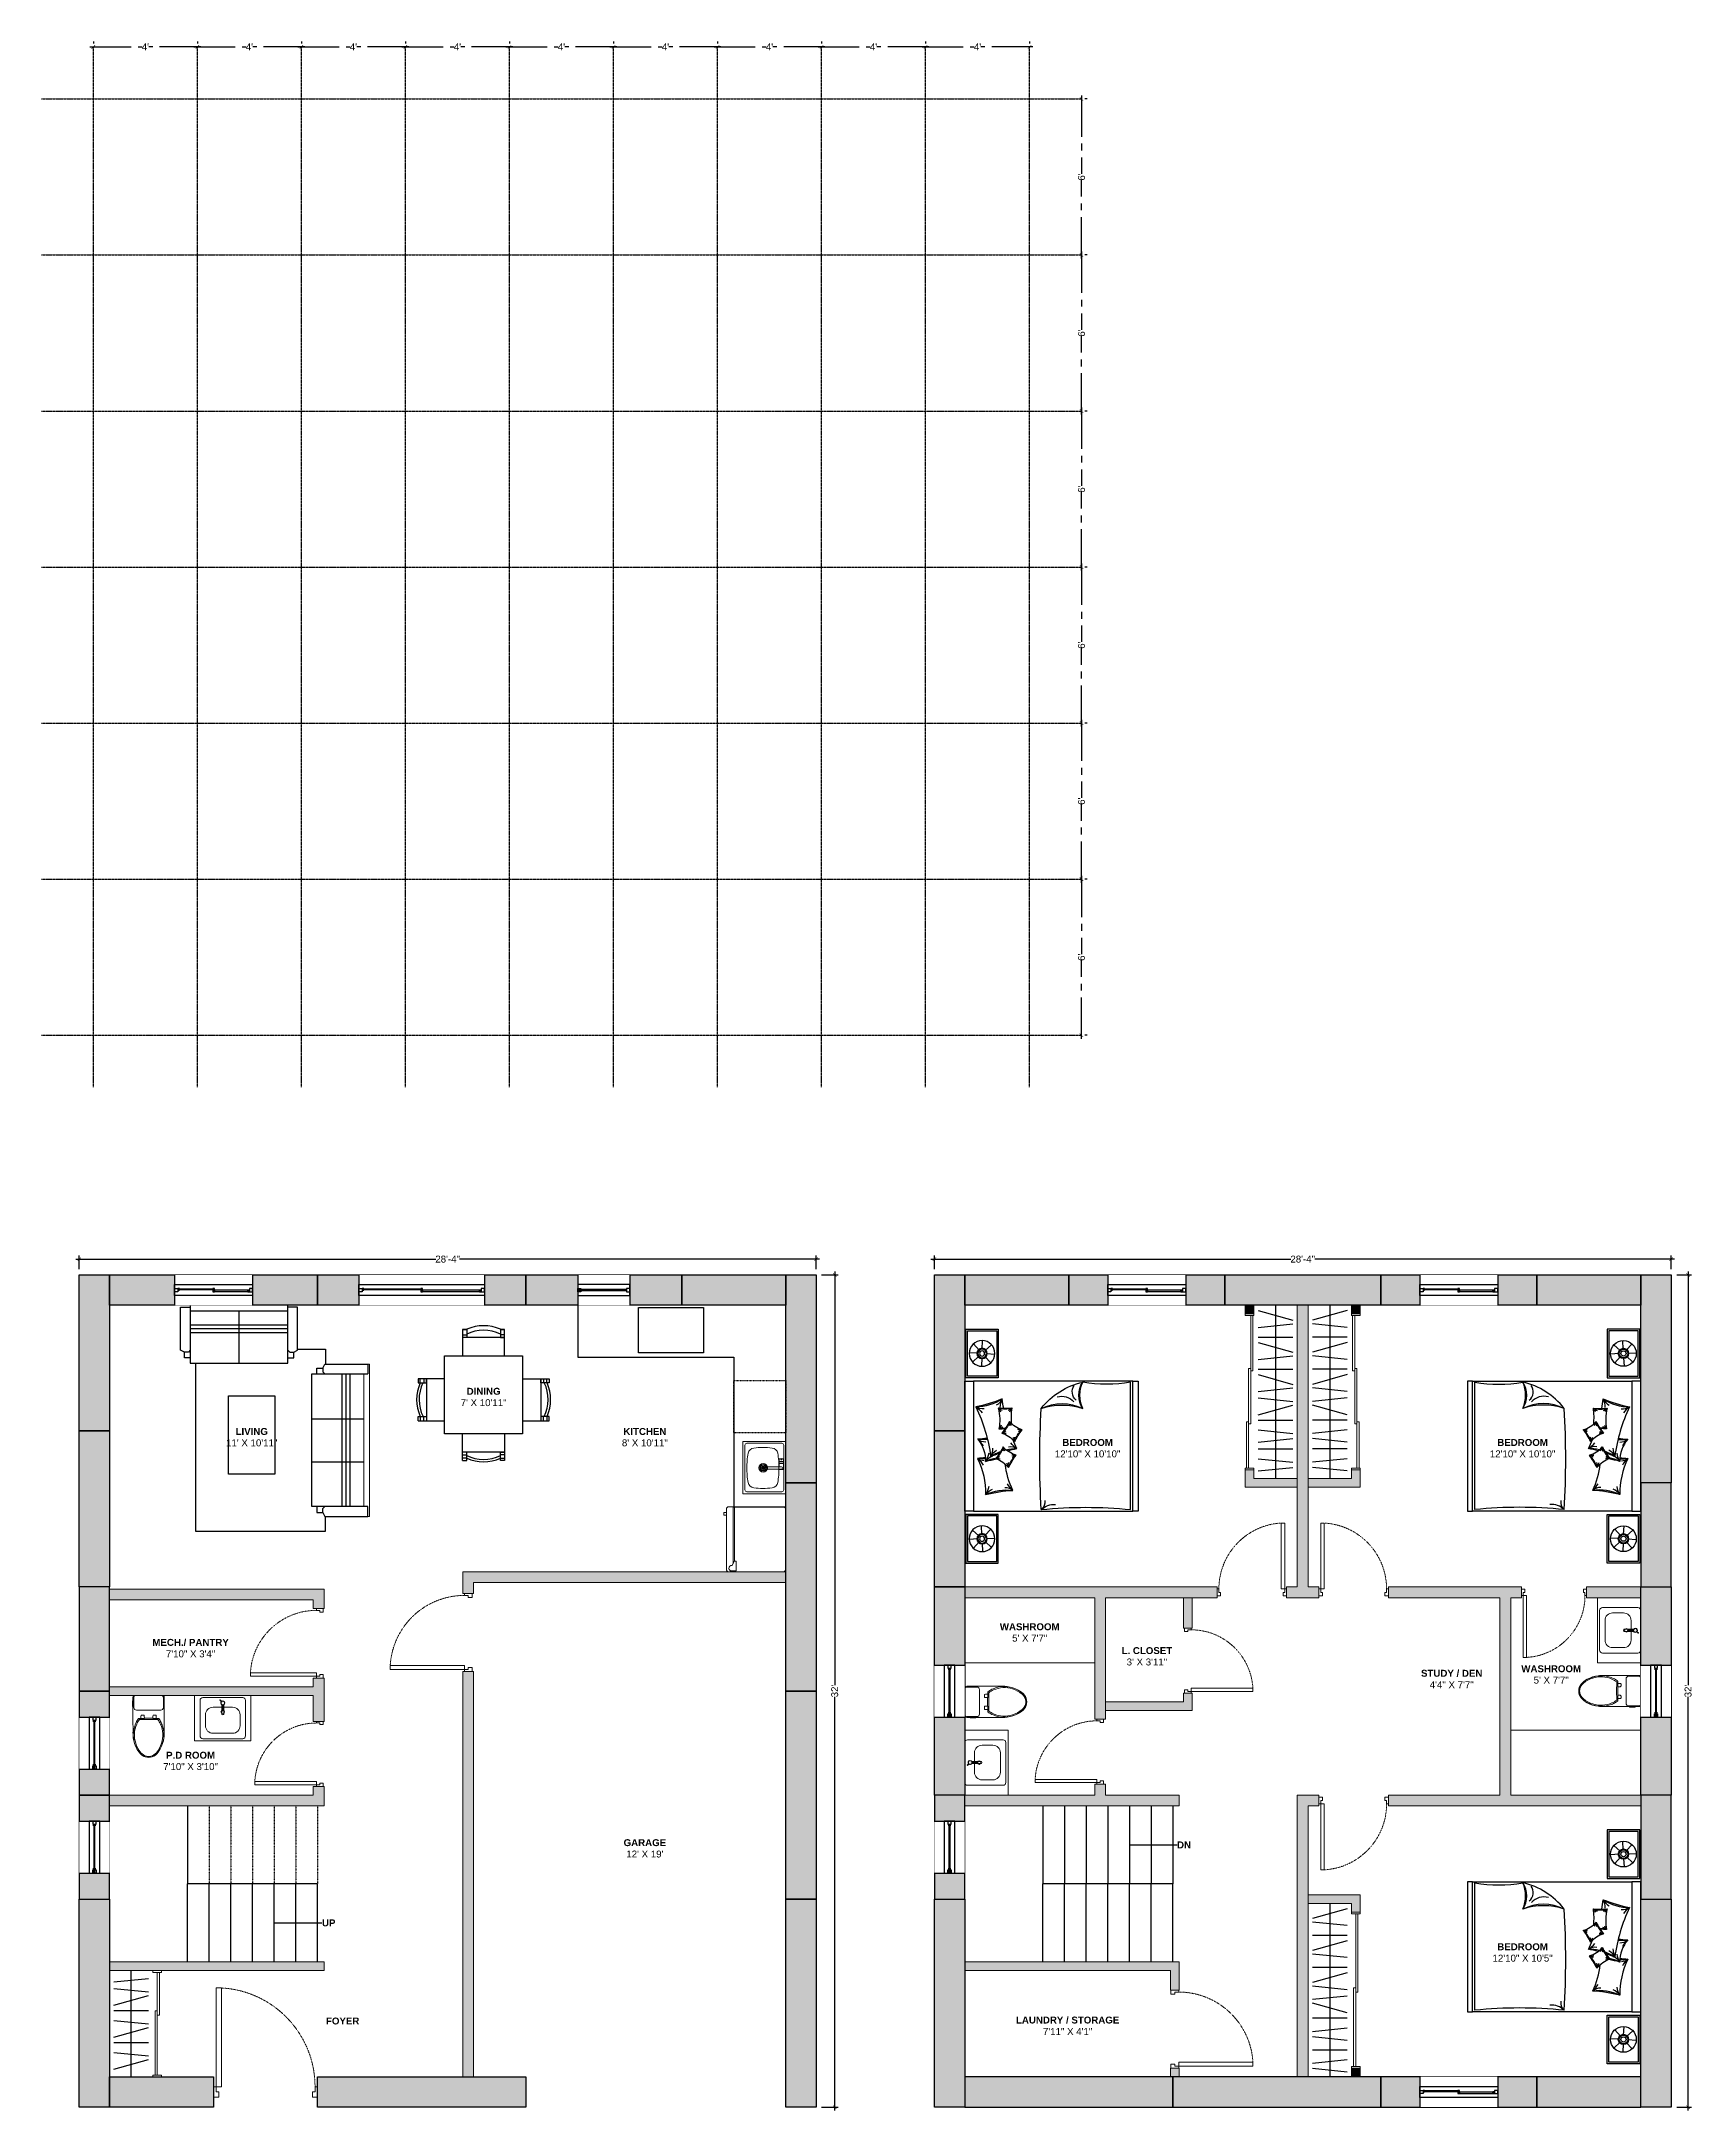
# Model space of a CAD drawing. Header units: inches. Extents: x 0 to 2968, y 0 to 1757.
# Drawn here: x 2206 to 2968, y 663 to 1617 of the extents above.
import ezdxf

# ---------------------------------------------------------------- set-up
doc = ezdxf.new("R2010")
doc.units = ezdxf.units.IN
doc.set_wipeout_variables(frame=1)
doc.header["$PDMODE"] = 35
doc.linetypes.add('CENTER2', pattern=[28.575, 19.05, -3.175, 3.175, -3.175])
doc.linetypes.add('DASHED', pattern=[0.75, 0.5, -0.25])
for name, color, linetype, lineweight in [('A-DOOR', 6, 'Continuous', 13), ('I-CONST-WALL', 4, 'Continuous', 9), ('I-FURN-FIXTURE', 8, 'Continuous', 5)]:
    doc.layers.add(name, color=color, linetype=linetype, lineweight=lineweight)
for name, color, linetype in [('A-GRID', 9, 'CENTER2'), ('A-GRID DIM', 8, 'CENTER2'), ('A-WALL-EXTR', 2, 'Continuous'), ('I-FURN', 8, 'Continuous'), ('I-FURN-DIMS', 7, 'Continuous'), ('I-FURN-ROOMNAME', 7, 'Continuous'), ('I-WINDOW', 4, 'Continuous')]:
    doc.layers.add(name, color=color, linetype=linetype)
doc.styles.add('ANNO BODY TEXT', font='arial.ttf', dxfattribs={"height": 0.05})
doc.styles.add('ANNO TITLE TEXT', font='arialbd.ttf', dxfattribs={"height": 0.05})
doc.dimstyles.new('Anno DIM', dxfattribs={"dimscale": 0, "dimtxt": 0.05, "dimasz": 0.025, "dimexe": 0.025, "dimexo": 0.04, "dimgap": 0, "dimtad": 0, "dimdec": 0, "dimrnd": 0.5, "dimlunit": 4, "dimtxsty": 'ANNO BODY TEXT', "dimblk": 'ARCHTICK', "dimcen": 0, "dimdle": 0.025, "dimadec": 0, "dimazin": 0, "dimtfac": 0.04, "dimtdec": 0, "dimtmove": 1, "dimatfit": 3, "dimfxl": 0.25, "dimarcsym": 0})

msp = doc.modelspace()

# ---------------------------------------------------------------- texts
at = {"layer": 'I-FURN-ROOMNAME', "char_height": 3.2}
for s, insert, width, attachment_point, style in [('DINING', (2410.01, 992.84), 23.0606, 8, 'ANNO TITLE TEXT'), ('7\' X 10\'11"', (2410.01, 990.84), 23.4994, 2, 'ANNO BODY TEXT'), ('LIVING', (2302.99, 974.3), 23.0606, 8, 'ANNO TITLE TEXT'), ('KITCHEN', (2484.41, 974.3), 23.0606, 8, 'ANNO TITLE TEXT'), ('11\' X 10\'11"', (2302.99, 972.3), 23.4994, 2, 'ANNO BODY TEXT'), ('8\' X 10\'11"', (2484.41, 972.3), 23.4994, 2, 'ANNO BODY TEXT'), ('12\'10" X 10\'10"', (2688.73, 967.22), 30.0587, 2, 'ANNO BODY TEXT'), ('BEDROOM', (2688.73, 969.22), 23.0606, 8, 'ANNO TITLE TEXT'), ('12\'10" X 10\'10"', (2889.46, 967.22), 30.0587, 2, 'ANNO BODY TEXT'), ('BEDROOM', (2889.46, 969.22), 23.0606, 8, 'ANNO TITLE TEXT'), ('MECH./ PANTRY', (2274.78, 876.95), 38.8031, 8, 'ANNO TITLE TEXT'), ('WASHROOM', (2662, 884.2), 27.28, 8, 'ANNO TITLE TEXT'), ('5\' X 7\'7"', (2662, 882.2), 30.0587, 2, 'ANNO BODY TEXT'), ('7\'10" X 3\'4"', (2274.78, 874.95), 25.0863, 2, 'ANNO BODY TEXT'), ('L. CLOSET', (2716.08, 873.2), 23.2855, 8, 'ANNO TITLE TEXT'), ('3\' X 3\'11"', (2716.08, 871.2), 30.0587, 2, 'ANNO BODY TEXT'), ('STUDY / DEN', (2856.75, 862.69), 27.8366, 8, 'ANNO TITLE TEXT'), ('4\'4" X 7\'7"', (2856.75, 860.69), 30.0587, 2, 'ANNO BODY TEXT'), ('WASHROOM', (2902.65, 864.83), 27.28, 8, 'ANNO TITLE TEXT'), ('5\' X 7\'7"', (2902.65, 862.83), 30.0587, 2, 'ANNO BODY TEXT'), ('7\'10" X 3\'10"', (2274.78, 822.94), 25.0863, 2, 'ANNO BODY TEXT'), ('P.D ROOM', (2274.78, 824.94), 22.3163, 8, 'ANNO TITLE TEXT'), ('GARAGE', (2484.41, 784.59), 23.0606, 8, 'ANNO TITLE TEXT'), ('DN', (2730, 785.2), 6.0369, 4, 'ANNO TITLE TEXT'), ("12' X 19'", (2484.41, 782.59), 23.4994, 2, 'ANNO BODY TEXT'), ('UP', (2335.41, 749.2), 6.0369, 4, 'ANNO TITLE TEXT'), ('BEDROOM', (2889.46, 736.55), 23.0606, 8, 'ANNO TITLE TEXT'), ('12\'10" X 10\'5"', (2889.46, 734.55), 30.0587, 2, 'ANNO BODY TEXT'), ('FOYER', (2344.96, 702.31), 23.0606, 8, 'ANNO TITLE TEXT'), ('LAUNDRY / STORAGE', (2679.5, 702.7), 47.495, 8, 'ANNO TITLE TEXT'), ('7\'11" X 4\'1"', (2679.5, 700.7), 30.0587, 2, 'ANNO BODY TEXT')]:
    msp.add_mtext(s, dxfattribs=dict(at, insert=insert, width=width, attachment_point=attachment_point, style=style))

# ---------------------------------------------------------------- blocks, each defined once
blk = doc.blocks.new('A$C79d57fef')
at = {"color": 0, "linetype": 'ByBlock', "transparency": 33554636}
for p, q in [((-35.13, -20.72), (-35.13, -0.9)), ((-35.13, -0.9), (-30.62, -0.9)), ((30.62, -9.01), (-30.62, -9.01)), ((-9.91, -26.7), (-9.91, -2.7)), ((9.91, -26.7), (9.91, -2.7)), ((35.13, -0.9), (30.62, -0.9)), ((35.13, -20.72), (35.13, -0.9)), ((30.62, -10.81), (-30.62, -10.81)), ((30.62, -12.61), (-30.62, -12.61))]:
    blk.add_line(p, q, dxfattribs=at)
at = {"color": 0, "linetype": 'ByBlock', "lineweight": 5, "transparency": 33554636}
blk.add_lwpolyline([(-35.13, 0), (35.13, 0), (35.13, -0.9), (30.62, -0.9), (30.62, -2.7), (-30.62, -2.7), (-30.62, -0.9), (-35.13, -0.9)], close=True, dxfattribs=at)
at = {"color": 0, "linetype": 'ByBlock', "transparency": 33554636}
for points in [[(30.62, -0.9), (30.62, -26.7), (-30.62, -26.7), (-30.62, -0.9)], [(-30.62, -24.32), (-33.32, -24.32), (-33.32, -21.62), (-35.13, -20.72)], [(-33.32, -21.62), (-31.52, -21.62), (-30.62, -20.72)], [(30.62, -24.32), (33.32, -24.32), (33.32, -21.62), (35.13, -20.72)], [(33.32, -21.62), (31.52, -21.62), (30.62, -20.72)]]:
    blk.add_lwpolyline(points, dxfattribs=at)
blk = doc.blocks.new('A$C849a7318')
at = {"color": 0, "linetype": 'ByBlock', "transparency": 33554636}
for p, q in [((2.7, -22.52), (2.7, 22.52)), ((9.01, 22.52), (9.01, -22.52)), ((10.81, 22.52), (10.81, -22.52)), ((12.61, 22.52), (12.61, -22.52)), ((26.7, 0), (2.7, 0))]:
    blk.add_line(p, q, dxfattribs=at)
for points in [[(26.7, -22.52), (0, -22.52), (0, 22.52), (26.7, 22.52)], [(20.72, 22.52), (21.62, 23.42), (21.62, 25.22), (20.72, 27.02), (0.9, 27.02), (0.9, 22.52)], [(24.32, 22.52), (24.32, 25.22), (21.62, 25.22)], [(26.7, 22.52), (26.7, -22.52)], [(20.72, -22.52), (21.62, -23.42), (21.62, -25.22), (20.72, -27.02), (0.9, -27.02), (0.9, -22.52)], [(24.32, -22.52), (24.32, -25.22), (21.62, -25.22)]]:
    blk.add_lwpolyline(points, dxfattribs=at)
blk = doc.blocks.new('BATHROOM SINK')
at = {"color": 0, "linetype": 'ByBlock', "transparency": 33554687}
for p, q in [((-10.5, 1.19), (-10.5, -15.19)), ((-9.19, 2.5), (9.19, 2.5)), ((0, 0), (0, 0)), ((1.38, 1.22), (0.65, 0.5)), ((10.5, 1.19), (10.5, -15.19)), ((-8, -5.5), (-8, -10.5)), ((-4.5, -2), (4.5, -2)), ((8, -5.5), (8, -10.5)), ((-9.19, -16.5), (9.19, -16.5)), ((-4.5, -14), (4.5, -14))]:
    blk.add_line(p, q, dxfattribs=at)
for points in [[(1.38, 1.22, 0.412736), (1.38, 1.25), (1.25, 1.38, 0.413873), (1.22, 1.38), (0.5, 0.65)], [(-0.49, -0.65), (-0.49, -5.06, 0.194423), (-0.41, -5.26, 0.380189), (0.41, -5.26, 0.191775), (0.49, -5.06), (0.49, -0.65)], [(-0.1, -0.81), (-0.1, -3.57, 0.414243), (-0.08, -3.59), (0.08, -3.59, 0.414214), (0.1, -3.57), (0.1, -0.81)]]:
    blk.add_lwpolyline(points, format="xyb", dxfattribs=at)
for centre, radius in [((0, 0), 0.817), ((0, -4.12), 0.843)]:
    blk.add_circle(centre, radius, dxfattribs=at)
for centre, radius, start, end in [((-9.19, 1.19), 1.31, 90, 180), ((0, 0), 0.945, 51.57978, 238.61183), ((0, 0), 0.945, 301.38817, 38.42059), ((9.19, 1.19), 1.31, 0, 90), ((-4.5, -5.5), 3.5, 90, 180), ((4.5, -5.5), 3.5, 0, 90), ((-9.19, -15.19), 1.31, 180, 270), ((-4.5, -10.5), 3.5, 180, 270), ((4.5, -10.5), 3.5, 270, 0), ((9.19, -15.19), 1.31, 270, 0)]:
    blk.add_arc(centre, radius, start, end, dxfattribs=at)
blk = doc.blocks.new("8' Panel")
at = {"transparency": 33554559}
h = blk.add_hatch(color=0, dxfattribs=at)
h.dxf.hatch_style = 1
h.paths.add_polyline_path([(0, 14), (96, 14), (96, 0), (0, 0)])
at = {"color": 0}
blk.add_lwpolyline([(0, 14), (96, 14), (96, 0), (0, 0)], close=True, dxfattribs=at)
blk = doc.blocks.new("6' Panel")
at = {"transparency": 33554559}
h = blk.add_hatch(color=0, dxfattribs=at)
h.dxf.hatch_style = 1
h.paths.add_polyline_path([(0, 14), (72, 14), (72, 0), (0, 0)])
at = {"color": 0}
blk.add_lwpolyline([(0, 14), (72, 14), (72, 0), (0, 0)], close=True, dxfattribs=at)
blk = doc.blocks.new("4' panel")
at = {"transparency": 33554559}
h = blk.add_hatch(color=0, dxfattribs=at)
h.dxf.hatch_style = 1
h.paths.add_polyline_path([(0, 14), (48, 14), (48, 0), (0, 0)])
at = {"color": 0}
blk.add_lwpolyline([(0, 14), (48, 14), (48, 0), (0, 0)], close=True, dxfattribs=at)
blk = doc.blocks.new('*U30')
at = {"color": 0}
for points in [[(0, 4), (1.5, 4), (1.5, 2.5), (0.75, 2.5), (0.75, 1), (0, 1)], [(0.75, 1), (0.75, -27.5), (2.25, -27.5), (2.25, 1)], [(30, 4), (28.5, 4), (28.5, 2.5), (29.25, 2.5), (29.25, 1), (30, 1)]]:
    blk.add_lwpolyline(points, close=True, dxfattribs=at)
at = {"color": 8, "linetype": 'DASHED', "lineweight": 9, "ltscale": 0.1}
blk.add_arc((0.68, 1.03), 28.57, 273.15781, 359.93851, dxfattribs=at)
blk = doc.blocks.new('*U31')
at = {"color": 0}
for points in [[(0, 4), (1.6, 4), (1.6, 2.4), (0.8, 2.4), (0.8, 0.8), (0, 0.8)], [(0.8, 0.8), (0.8, -29.6), (2.4, -29.6), (2.4, 0.8)], [(32, 4), (30.4, 4), (30.4, 2.4), (31.2, 2.4), (31.2, 0.8), (32, 0.8)]]:
    blk.add_lwpolyline(points, close=True, dxfattribs=at)
at = {"color": 8, "linetype": 'DASHED', "lineweight": 9, "ltscale": 0.1}
blk.add_arc((0.72, 0.83), 30.48, 273.15781, 359.93851, dxfattribs=at)
blk = doc.blocks.new('TOILET-01')
at = {"color": 0, "linetype": 'ByBlock', "transparency": 33554687}
for p, q in [((6.17, 0), (-6.17, 0)), ((-7.41, -3.79), (-7.41, -5.13)), ((-6.94, -2.53), (-7.39, -2.55)), ((-6.97, -3.77), (-7.39, -3.76)), ((-7.39, -5.15), (-6.97, -5.16)), ((-7.22, -0.96), (-7.22, -2.54)), ((-7.22, -5.15), (-7.22, -13.45)), ((-6.97, -5.16), (-6.97, -3.77)), ((-6.97, -3.77), (-6.94, -3.77)), ((-6.86, -2.72), (-6.93, -2.72)), ((-6.87, -3.6), (-6.93, -3.6)), ((-6.81, -0.83), (-6.81, -5.62)), ((-5.62, -6.81), (5.62, -6.81)), ((-2.47, -9.07), (-3.02, -9.07)), ((2.47, -9.07), (3.02, -9.07)), ((6.81, -0.83), (6.81, -5.62)), ((7.22, -0.96), (7.22, -13.45)), ((-4.15, -10.67), (-4.53, -10.67)), ((-4.08, -11.06), (-4.08, -10.79)), ((-4.08, -10.97), (-4.04, -10.97)), ((-4.05, -10.73), (-4.04, -11.11)), ((-4.02, -11.12), (0, -11.16)), ((-3.57, -10.67), (-3.99, -10.66)), ((-3.55, -10.73), (-3.56, -10.67)), ((-3.55, -11.12), (-3.55, -10.73)), ((-3.55, -10.97), (-3.53, -10.97)), ((-3.53, -10.65), (-3.52, -9.57)), ((-3.45, -10.65), (-3.53, -10.65)), ((-3.52, -10.75), (-3.52, -10.65)), ((-3.4, -10.61), (-2.1, -10.61)), ((-3.25, -10.61), (-3.25, -10.62)), ((-3.25, -10.62), (-2.25, -10.62)), ((-3.2, -10.64), (-2.3, -10.64)), ((-2.25, -10.62), (-2.25, -10.61)), ((-2.05, -10.65), (-1.97, -10.65)), ((-1.97, -10.65), (-1.98, -9.57)), ((1.97, -10.59), (-1.97, -10.59)), ((4.02, -11.12), (0, -11.16)), ((1.97, -10.65), (1.98, -9.57)), ((2.05, -10.65), (1.97, -10.65)), ((3.4, -10.61), (2.1, -10.61)), ((2.25, -10.62), (2.25, -10.61)), ((3.25, -10.62), (2.25, -10.62)), ((3.2, -10.64), (2.3, -10.64)), ((3.25, -10.61), (3.25, -10.62)), ((3.45, -10.65), (3.53, -10.65)), ((3.53, -10.65), (3.52, -9.57)), ((3.52, -10.75), (3.52, -10.65)), ((3.55, -10.97), (3.53, -10.97)), ((3.55, -10.73), (3.56, -10.67)), ((3.55, -11.12), (3.55, -10.73)), ((3.57, -10.67), (3.99, -10.66)), ((4.05, -10.73), (4.04, -11.11)), ((4.08, -10.97), (4.04, -10.97)), ((4.08, -11.06), (4.08, -10.79)), ((4.15, -10.67), (4.53, -10.67))]:
    blk.add_line(p, q, dxfattribs=at)
for centre, radius, start, end in [((-6.16, -1.06), 1.06, 90.35604, 174.47169), ((-5.89, -0.87), 0.915, 107.31794, 177.46883), ((6.16, -1.06), 1.06, 5.52831, 89.64396), ((-1.58, -3.16), 5.87, 174.246, 185.9904), ((-7.39, -2.57), 0.0242, 95.5798, 179.59097), ((-7.39, -3.7), 0.0601, 244.66844, 268.72576), ((-7.69, -3.8), 0.279, 1.44509, 6.02179), ((-7.39, -5.13), 0.0203, 180.32837, 275.93142), ((-18.52, -3.19), 11.6, 357.15712, 3.24367), ((-15.5, -3.13), 8.64, 356.83371, 2.73758), ((-5.62, -5.62), 1.19, 179.99453, 269.92753), ((-3.02, -9.57), 0.498, 127.93492, 179.55978), ((-3, -9.63), 0.552, 92.0422, 125.85961), ((-2.5, -9.63), 0.557, 54.52206, 87.16313), ((-2.48, -9.57), 0.5, 0.5, 52.08679), ((2.48, -9.57), 0.5, 127.91321, 179.5), ((2.5, -9.63), 0.557, 92.83687, 125.47794), ((3, -9.63), 0.552, 54.14039, 87.9578), ((3.02, -9.57), 0.498, 0.44022, 52.06508), ((5.62, -5.62), 1.19, 270.07247, 0.00547), ((5.89, -0.87), 0.915, 2.53117, 72.68206), ((-109.24, -15.41), 102.04, 358.90111, 1.09889), ((13.37, -17.1), 20.59, 180.72589, 187.14733), ((5.07, -18.13), 12.13, 163.62673, 187.19407), ((5.42, -18.29), 12, 155.44379, 198.42401), ((9.32, -19.37), 16.55, 155.81434, 163.69077), ((1.62, -15.73), 8.04, 141.64271, 156.98015), ((4.4, -17.56), 10.77, 143.19326, 156.74653), ((-4.53, -10.85), 0.188, 90, 141.64271), ((-4.08, -11.32), 0.26, 89.66655, 124.9559), ((-4.15, -10.73), 0.0602, 4.27018, 89.78927), ((569.31, 30.18), 574.85, 184.07989, 184.0869), ((-4.02, -11.06), 0.0594, 179.43007, 270.27811), ((-3.98, -10.73), 0.0629, 93.02643, 183.44409), ((-3.57, -10.69), 0.0224, 53.92544, 94.17893), ((23.6, -11.15), 27.13, 179.15619, 179.94108), ((-3.46, -10.61), 0.035, 272.55071, 349.87009), ((-3.33, -7.77), 2.88, 267.70785, 272.54183), ((-3.4, -10.64), 0.0258, 87.28683, 135.82852), ((-3.2, -10.55), 0.09, 219.07249, 238.00924), ((-3.2, -10.55), 0.0913, 238.18357, 269.83556), ((-3.04, -10.53), 0.123, 226.69284, 253.04938), ((-2.46, -10.53), 0.123, 286.95269, 313.30712), ((-2.3, -10.55), 0.0914, 270.18519, 301.55606), ((-2.17, -7.83), 2.81, 267.4227, 272.33932), ((-2.3, -10.55), 0.09, 301.74557, 320.92848), ((-2.1, -10.64), 0.0291, 47.22743, 89.84359), ((-2.05, -10.62), 0.0326, 186.50623, 271.03206), ((2.05, -10.62), 0.0326, 268.96794, 353.49377), ((2.17, -7.83), 2.81, 267.66068, 272.5773), ((2.1, -10.64), 0.0291, 90.15641, 132.77257), ((2.3, -10.55), 0.09, 219.07152, 238.25443), ((2.3, -10.55), 0.0914, 238.44394, 269.81481), ((2.46, -10.53), 0.123, 226.69288, 253.04731), ((3.04, -10.53), 0.123, 286.95062, 313.30716), ((3.2, -10.55), 0.0913, 270.16444, 301.81643), ((3.33, -7.77), 2.88, 267.45817, 272.29215), ((3.2, -10.55), 0.09, 301.99076, 320.92751), ((3.4, -10.64), 0.0258, 44.17148, 92.71317), ((3.46, -10.61), 0.035, 190.12991, 267.44929), ((-23.6, -11.15), 27.13, 0.05892, 0.84381), ((3.57, -10.69), 0.0224, 85.82107, 126.07456), ((3.98, -10.73), 0.0629, 356.55591, 86.97357), ((4.02, -11.06), 0.0594, 269.72189, 0.56993), ((-569.31, 30.18), 574.85, 355.9131, 355.92011), ((4.08, -11.32), 0.26, 55.0441, 90.33345), ((4.15, -10.73), 0.0602, 90.21073, 175.72982), ((-4.4, -17.56), 10.77, 23.25347, 36.80674), ((4.53, -10.85), 0.188, 38.35729, 90), ((-1.62, -15.73), 8.04, 23.01985, 38.35729), ((-5.42, -18.29), 12, 341.57599, 24.55621), ((-9.32, -19.37), 16.55, 16.30923, 24.18566), ((-5.07, -18.13), 12.13, 352.80593, 16.37327), ((-13.37, -17.1), 20.59, 352.85267, 359.27411), ((109.24, -15.41), 102.04, 178.90111, 181.09889), ((6.75, -17.87), 13.93, 187.38491, 209.27366), ((6.35, -18.08), 13.4, 186.73228, 203.31564), ((5.99, -18.43), 12.51, 196.98254, 220.11232), ((4.7, -19.19), 11.46, 201.456, 223.78199), ((3.36, -20.13), 9.88, 207.47213, 228.89759), ((0.36, -23.05), 5.23, 221.14356, 254.86725), ((0.37, -23.05), 5.66, 225.89263, 251.48812), ((0.04, -23.5), 5.16, 232.08516, 269.50248), ((0.41, -21.71), 6.96, 254.72225, 266.61983), ((0.07, -23.69), 4.54, 256.38514, 269.15882), ((-0.04, -23.5), 5.16, 270.49752, 307.91484), ((-0.07, -23.69), 4.54, 270.84118, 283.61486), ((-0.41, -21.71), 6.96, 273.38017, 285.27775), ((-0.36, -23.05), 5.23, 285.13275, 318.85644), ((-0.37, -23.05), 5.66, 288.51188, 314.10737), ((-3.36, -20.13), 9.88, 311.10241, 332.52787), ((-5.99, -18.43), 12.51, 319.88768, 343.01746), ((-4.7, -19.19), 11.46, 316.21801, 338.544), ((-6.75, -17.87), 13.93, 330.72634, 352.61509), ((-6.35, -18.08), 13.4, 336.68436, 353.26772)]:
    blk.add_arc(centre, radius, start, end, dxfattribs=at)
blk = doc.blocks.new('A$Cea9651b4')
at = {"color": 0, "linetype": 'ByBlock', "extrusion": (0, 0, -1)}
for p, q in [((-27.69, 12.23), (-27.69, 0)), ((-8.31, 0), (-8.31, 12.23)), ((-8.31, 8.44), (-27.69, 8.44)), ((-36, -10.53), (-48.23, -10.53)), ((-44.44, -10.53), (-44.44, -29.91)), ((8.44, -10.53), (8.44, -29.91)), ((-48.23, -29.91), (-36, -29.91)), ((-27.69, -48.23), (-27.69, -36)), ((-8.31, -36), (-8.31, -48.23)), ((-8.31, -44.44), (-27.69, -44.44))]:
    blk.add_line(p, q, dxfattribs=at)
at = {"color": 0, "linetype": 'ByBlock'}
for p, q in [((0, -10.53), (12.23, -10.53)), ((0, -29.91), (12.23, -29.91))]:
    blk.add_line(p, q, dxfattribs=at)
for points in [[(-27.69, 12.23), (-25.82, 12.23), (-25.82, 8.43), (-27.69, 8.43)], [(-25.82, 12.23), (-27.69, 12.23)], [(-27.69, 9.67), (-25.82, 9.67)], [(-8.31, 12.23), (-10.18, 12.23), (-10.18, 8.43), (-8.31, 8.43)], [(-10.18, 12.23), (-8.31, 12.23)], [(-8.31, 9.67), (-10.18, 9.67)], [(-48.23, -10.53), (-48.23, -12.41), (-44.43, -12.41), (-44.43, -10.53)], [(-47.24, -12.41), (-47.24, -10.53)], [(-45.67, -10.53), (-45.67, -12.41)], [(12.23, -10.53), (12.23, -12.41), (8.43, -12.41), (8.43, -10.53)], [(9.67, -10.53), (9.67, -12.41)], [(11.24, -12.41), (11.24, -10.53)], [(-48.23, -29.91), (-48.23, -28.04), (-44.43, -28.04), (-44.43, -29.91)], [(-47.24, -28.04), (-47.24, -29.91)], [(-45.67, -29.91), (-45.67, -28.04)], [(12.23, -29.91), (12.23, -28.04), (8.43, -28.04), (8.43, -29.91)], [(9.67, -29.91), (9.67, -28.04)], [(11.24, -28.04), (11.24, -29.91)], [(-27.69, -48.23), (-25.82, -48.23), (-25.82, -44.43), (-27.69, -44.43)], [(-27.69, -45.67), (-25.82, -45.67)], [(-25.82, -47.24), (-27.69, -47.24)], [(-8.31, -48.23), (-10.18, -48.23), (-10.18, -44.43), (-8.31, -44.43)], [(-8.31, -45.67), (-10.18, -45.67)], [(-10.18, -47.24), (-8.31, -47.24)]]:
    blk.add_lwpolyline(points, dxfattribs=at)
blk.add_lwpolyline([(-36, -36), (-36, 0), (0, 0), (0, -36)], close=True, dxfattribs=at)
for centre, radius, start, end in [((-18, -5.27), 19.17, 65.93736, 114.06264), ((-17.96, -5.92), 17.71, 63.97521, 116.34414), ((-29.74, -20.22), 19.17, 155.93736, 204.06264), ((-30.08, -20.18), 17.71, 153.97521, 206.34414), ((-5.92, -20.18), 17.71, 333.65586, 26.02479), ((-6.26, -20.22), 19.17, 335.93736, 24.06264), ((-17.96, -30.08), 17.71, 243.65586, 296.02479), ((-18, -29.74), 19.17, 245.93736, 294.06264)]:
    blk.add_arc(centre, radius, start, end, dxfattribs=at)
blk = doc.blocks.new('A$C71e62418')
at = {"color": 0, "linetype": 'ByBlock', "lineweight": 5, "transparency": 33554636}
for points in [[(-14.62, 24.32), (-15, 24.32), (-15, 26.2, -0.414214), (-13.85, 27.35), (13.85, 27.35, -0.414214), (15, 26.2), (15, 24.32), (15, 24.32), (-11.29, 24.32)], [(-14.62, 23.61), (-15, 23.61), (-15, 1.15, 0.414214), (-13.85, 0), (13.85, 0, 0.414214), (15, 1.15), (15, 23.61), (15, 23.61), (-10.08, 23.61)]]:
    blk.add_lwpolyline(points, format="xyb", dxfattribs=at)
blk.add_lwpolyline([(-10.08, 22.94), (-10.08, 23.72), (-12.07, 24.71, 0.489394), (-13.48, 26.22, 0.379617), (-14.62, 25.01), (-14.62, 22.94)], format="xyb", close=True, dxfattribs=at)
blk.add_lwpolyline([(11.08, 28.6), (11.08, 27.35), (12.34, 27.35), (12.34, 28.6)], close=True, dxfattribs=at)
blk = doc.blocks.new('A$Cf441e4e5')
at = {"color": 0, "linetype": 'ByBlock', "lineweight": 5, "transparency": 33554636}
for p, q in [((-1.83, -0.99), (-1.83, -2.99)), ((-0.38, -10.09), (-0.38, -10.08)), ((-0.38, -10.35), (-0.38, -10.09)), ((-0.38, -10.35), (-0.38, -10.37)), ((0.7, -10.08), (0.7, -10.08)), ((0.7, -10.08), (0.7, -10.09)), ((0.7, -10.35), (0.7, -10.09)), ((0.7, -10.37), (0.7, -10.35))]:
    blk.add_line(p, q, dxfattribs=at)
blk.add_lwpolyline([(12.09, -19.72), (12.09, 0), (-12.09, 0), (-12.09, -19.72)], close=True, dxfattribs=at)
for points in [[(-11.19, -17.93), (-11.19, -1.79, -0.414214), (-10.3, -0.9), (10.3, -0.9, -0.414214), (11.19, -1.79), (11.19, -17.93, -0.414214), (10.3, -18.83), (-10.3, -18.83, -0.414214)], [(9.62, -10.52, -0.035466), (9.33, -14.77, -0.319418), (6.96, -17.38, -0.039767), (0.16, -17.93, -0.039767), (-6.63, -17.38, -0.319418), (-9.01, -14.77, -0.035466), (-9.3, -10.52, -0.035466), (-9.01, -6.27, -0.319418), (-6.63, -3.65, -0.039767), (0.16, -3.1, -0.039767), (6.96, -3.65, -0.319418), (9.33, -6.27, -0.035466)], [(-3.7, -2.18, 0.414219), (-3.51, -1.99, 0.41422), (-3.7, -1.8, 0.414219), (-3.9, -1.99, 0.41422)], [(-3.7, -1.81, 0.414676), (-3.88, -1.99, 0.414674), (-3.7, -2.16, 0.414676), (-3.53, -1.99, 0.414674)]]:
    blk.add_lwpolyline(points, format="xyb", close=True, dxfattribs=at)
for points in [[(-2.91, -2.99), (-4, -2.95, -0.127577), (-4, -1.02, -0.336825), (-3.99, -1.01), (-2.91, -0.99)], [(-1.81, -2.97), (-1.83, -2.99), (-2.69, -2.98, -0.41166), (-2.71, -2.96), (-2.71, -1.01), (-1.83, -0.99), (-1.81, -1.01)], [(0.7, -2.99), (0.82, -2.99, 0.340187), (0.84, -2.97, 0.131296), (0.84, -0.99), (-1.79, -0.99, 0.414214), (-1.81, -1.01), (-1.81, -2.97, 0.414214), (-1.79, -2.99), (-0.38, -2.99)], [(-0.38, -10.09), (-0.38, -1.99, -1), (0.7, -1.99), (0.7, -10.09)]]:
    blk.add_lwpolyline(points, format="xyb", dxfattribs=at)
for centre, radius in [((0.16, -10.41), 1.97), ((0.16, -10.41), 1.5), ((0.16, -10.41), 1.26), ((-0.49, -10.26), 0.0925), ((-0.49, -10.56), 0.0925), ((-0.36, -9.99), 0.0925), ((-0.36, -10.83), 0.0925), ((-0.13, -9.8), 0.0925), ((-0.13, -11.01), 0.0925), ((0.16, -10.41), 0.209), ((0.16, -9.74), 0.0925), ((0.16, -11.08), 0.0925), ((0.45, -9.8), 0.0925), ((0.45, -11.01), 0.0925), ((0.69, -9.99), 0.0925), ((0.69, -10.83), 0.0925), ((0.82, -10.26), 0.0925), ((0.82, -10.56), 0.0925)]:
    blk.add_circle(centre, radius, dxfattribs=at)
for centre, radius, start, end in [((-3.98, -2.95), 0.0192, 194.54068, 269), ((-2.47, -1.99), 0.962, 104.05186, 110.05343), ((-2.47, -1.99), 0.962, 249.94657, 255.94814), ((0.16, -10.34), 0.542, 216.03548, 322.50221)]:
    blk.add_arc(centre, radius, start, end, dxfattribs=at)
at = {"color": 0, "linetype": 'ByBlock', "lineweight": 5, "transparency": 33554636, "extrusion": (0, 0, -1)}
for centre, major_axis, ratio, start_param, end_param in [((0.16, -10.08), (0.538, 0), 0.984808, 1.570796, 3.139661), ((0.16, -10.08), (0, 0.538), 1, 1.570796, 4.712389), ((0.16, -10.09), (-0.538, 0), 0.984808, 3.141593, 6.283185), ((0.16, -10.09), (0.538, 0), 0.984808, 0.034907, 3.106686), ((0.16, -10.35), (-0.538, 0), 0.984808, 5.665855, 6.248279), ((0.16, -10.08), (0.538, 0), 0.984808, 0.001931, 1.570796), ((0.16, -10.35), (-0.538, 0), 0.984808, 3.176499, 3.784542)]:
    blk.add_ellipse(centre, major_axis=major_axis, ratio=ratio, start_param=start_param, end_param=end_param, dxfattribs=at)
at = {"color": 0, "linetype": 'ByBlock', "lineweight": 5, "transparency": 33554636}
blk.add_rational_spline([(-3.9, -1.98), (-3.9, -1.98), (-3.9, -1.98), (-3.9, -1.98), (-3.91, -1.98), (-3.91, -1.98), (-3.91, -1.98), (-3.91, -1.99), (-3.91, -2), (-3.91, -2.11), (-3.82, -2.19), (-3.7, -2.2), (-3.7, -2.19), (-3.7, -2.19), (-3.7, -2.19), (-3.7, -2.18), (-3.7, -2.18), (-3.7, -2.18), (-3.7, -2.18), (-3.7, -2.18), (-3.7, -2.18), (-3.7, -2.18)], [1, 1, 1, 1, 1, 1, 1, 1, 1, 0.817277531014, 0.817277531014, 1, 1, 1, 1, 1, 1, 1, 1, 1, 1, 1], degree=3, knots=[0, 0, 0, 0, 0.5, 0.5, 1, 1, 1, 2, 2, 2, 3.516861, 3.516861, 3.516861, 3.662681, 3.829906, 4.016591, 4.146491, 4.266579, 4.352131, 4.435706, 4.516861, 4.516861, 4.516861, 4.516861], dxfattribs=at)
for points, knots in [([(-2.91, -2.99), (-2.88, -2.99), (-2.85, -2.98), (-2.82, -2.97), (-2.81, -2.97), (-2.81, -2.97), (-2.8, -2.96), (-2.8, -2.96), (-2.8, -2.96), (-2.8, -2.31), (-2.8, -1.66), (-2.8, -1.02), (-2.8, -1.02), (-2.8, -1.01), (-2.81, -1.01), (-2.81, -1.01), (-2.82, -1.01), (-2.85, -0.99), (-2.88, -0.99), (-2.91, -0.99)], [0, 0, 0, 0, 0.05731, 0.05731, 0.05731, 0.55731, 0.55731, 1.05731, 1.05731, 1.05731, 2.05731, 2.05731, 2.05731, 2.55731, 2.55731, 3.05731, 3.05731, 3.05731, 3.115068, 3.115068, 3.115068, 3.115068]), ([(-0.38, -10.09), (-0.38, -10.09), (-0.38, -10.09), (-0.38, -10.09), (-0.38, -10.09), (-0.38, -10.09)], [0.791007, 0.791007, 0.791007, 0.791007, 0.8, 0.9, 1, 1, 1, 1]), ([(0.7, -10.09), (0.7, -10.09), (0.7, -10.09), (0.7, -10.09), (0.7, -10.09), (0.7, -10.09)], [0.791007, 0.791007, 0.791007, 0.791007, 0.8, 0.9, 1, 1, 1, 1])]:
    blk.add_open_spline(points, degree=3, knots=knots, dxfattribs=at)
blk = doc.blocks.new("2' WINDOW")
at = {"color": 9}
blk.add_wipeout([(0, 14), (24, 14), (24, 0), (0, 0)], dxfattribs=at)
at = {"color": 0, "linetype": 'ByBlock'}
for points in [[(0, 14), (0, 0)], [(24, 14), (24, 0)]]:
    blk.add_lwpolyline(points, dxfattribs=at)
for points in [[(0, 9.5), (24, 9.5), (24, 4.5), (0, 4.5)], [(0, 7.75), (1.5, 7.75), (1.5, 6.25), (0, 6.25)], [(1.5, 6.625), (2.25, 6.625), (2.25, 7.375), (1.5, 7.375)], [(2.25, 7.25), (23.625, 7.25), (23.625, 6.75), (2.25, 6.75)], [(21.75, 6.625), (22.5, 6.625), (22.5, 7.375), (21.75, 7.375)], [(24, 7.75), (22.5, 7.75), (22.5, 6.25), (24, 6.25)]]:
    blk.add_lwpolyline(points, close=True, dxfattribs=at)
blk = doc.blocks.new('BED')
at = {"layer": 'I-FURN', "transparency": 33554687}
h = blk.add_hatch(color=256, dxfattribs=at)
edge = h.paths.add_edge_path()
edge.add_ellipse((-40.13, -5.18), major_axis=(15.58, 15.58), ratio=1, start_angle=281.63393, end_angle=315.09783, ccw=False)
edge.add_ellipse((-79.49, 6.58), major_axis=(-44.19, 44.19), ratio=1, start_angle=202.53924, end_angle=214.19252)
h = blk.add_hatch(color=256, dxfattribs=at)
edge = h.paths.add_edge_path()
edge.add_ellipse((82.84, -25.5), major_axis=(-44.19, 44.19), ratio=1, start_angle=30.31827, end_angle=41.97155)
edge.add_ellipse((42.26, -19.18), major_axis=(-15.58, 15.58), ratio=1, start_angle=19.41296, end_angle=52.87686, ccw=False)
for p, q in [((-44.73, -8.1), (-48.68, -8.29)), ((-44.21, -6.68), (-47.14, -4.01)), ((-44.08, -9.47), (-46.75, -12.4)), ((-42.84, -6.03), (-43.03, -2.08)), ((-41.42, -6.55), (-38.75, -3.62)), ((-41.29, -9.34), (-38.36, -12.01)), ((-40.77, -7.92), (-36.82, -7.73)), ((40.77, -7.92), (36.82, -7.73)), ((41.29, -9.34), (38.36, -12.01)), ((41.42, -6.55), (38.75, -3.62)), ((42.84, -6.03), (43.03, -2.08)), ((44.08, -9.47), (46.75, -12.4)), ((44.21, -6.68), (47.14, -4.01)), ((44.73, -8.1), (48.68, -8.29)), ((-42.66, -9.99), (-42.47, -13.94)), ((42.66, -9.99), (42.47, -13.94)), ((29.3, -76.57), (-29.54, -76.57))]:
    blk.add_line(p, q, dxfattribs=at)
for points in [[(30, 0), (-30, 0), (-30, -4.13), (30, -4.13)], [(-31.5, -0.51), (-54, -0.51), (-54, -15.51), (-31.5, -15.51)], [(-32.25, -1.26), (-53.25, -1.26), (-53.25, -14.76), (-32.25, -14.76)], [(30, -77.59), (-30, -77.59), (-30, -4.13), (30, -4.13)], [(31.5, -0.51), (54, -0.51), (54, -15.51), (31.5, -15.51)], [(32.25, -1.26), (53.25, -1.26), (53.25, -14.76), (32.25, -14.76)], [(30, -77.59), (-30, -77.59), (-30, -80), (30, -80)]]:
    blk.add_lwpolyline(points, close=True, dxfattribs=at)
for centre, radius in [((-42.75, -8.01), 5.94), ((-42.75, -8.01), 2.38), ((-42.75, -8.01), 1.98), ((-42.75, -8.01), 1.19), ((42.75, -8.01), 5.94), ((42.75, -8.01), 2.38), ((42.75, -8.01), 1.98), ((42.75, -8.01), 1.19)]:
    blk.add_circle(centre, radius, dxfattribs=at)
for centre, radius, start, end in [((-79.49, 6.58), 62.5, 337.53924, 349.19252), ((-40.13, -5.18), 22.04, 326.63393, 0.09783), ((14.3, 61.58), 74.17, 244.10514, 262.62663), ((-9.5, 0.28), 10.17, 212.24232, 234.73272), ((-23.51, -8.4), 6.32, 354.50693, 31.00115), ((-65.59, -2.69), 62.5, 352.87239, 356.97155), ((-8.1, -9.95), 6.32, 2.28596, 38.78018), ((-25.01, -9.01), 22.04, 355.92418, 7.87686), ((6.92, 6.05), 15.72, 230.01008, 270.41108), ((4.61, 0.55), 10.17, 220.02135, 242.51175), ((-56.74, -2.69), 62.5, 353.59727, 356.97155), ((22.05, 28.67), 38.33, 244.70136, 270.492), ((1.73, -9.15), 5.05, 2.28596, 38.78018), ((-16.16, -9.01), 22.04, 358.3009, 7.87686), ((13.46, 0.55), 10.17, 220.02135, 242.51175), ((-24.47, -11.61), 6.32, 295.73061, 332.22483), ((-17.51, -26.55), 10.17, 91.99904, 114.48944), ((-31.25, -90.86), 74.17, 79.17424, 82.62663), ((-48.56, -18.69), 31.25, 354.17336, 5.82664), ((-28.02, -18.69), 11.02, 343.26805, 16.73195), ((-14.13, -11.69), 5.08, 228.87644, 251.36684), ((-19.6, -17.85), 3.16, 11.14105, 47.63527), ((-11.94, 7.71), 23.88, 256.60693, 279.70334), ((-25.56, 7.2), 31.25, 297.09661, 308.74988), ((-14.4, -10.04), 11.02, 286.19129, 319.6552), ((-11.26, -12), 5.08, 288.63316, 311.12356), ((-5.79, -18.16), 3.16, 132.36473, 168.85895), ((2.64, -19), 11.02, 163.26805, 179.52808), ((23.18, -19), 31.25, 174.17336, 179.45932), ((-9.12, -16.66), 3.16, 314.06429, 350.55851), ((-0.97, -17.9), 5.08, 171.79968, 194.29009), ((6.49, -13.28), 13.08, 197.30073, 228.54576), ((-13.84, 10.05), 31.25, 297.09661, 308.74988), ((-2.68, -7.19), 11.02, 286.19129, 319.6552), ((1.2, -14.72), 3.16, 255.28798, 291.7822), ((-8.26, -27.58), 13.08, 17.30073, 48.54576), ((-1, -22.66), 5.08, 51.5564, 74.04681), ((0.57, -2.72), 10.17, 271.99904, 294.48944), ((7.52, -17.67), 6.32, 115.73061, 152.22483), ((23.19, -24.1), 22.04, 146.63393, 160.17716), ((62.54, -35.85), 62.5, 157.53924, 161.6055), ((1.61, -1.07), 10.17, 279.77807, 302.26847), ((10.52, -14.93), 6.32, 123.50964, 160.00386), ((2.61, -13.81), 3.16, 314.06429, 350.55851), ((26.91, -19.18), 22.04, 154.41296, 168.04865), ((10.75, -15.05), 5.08, 171.79968, 194.29009), ((18.73, -9.54), 13.86, 200.21803, 230.57211), ((67.5, -25.5), 62.5, 165.31827, 170.15766), ((4.53, -54.73), 36.21, 63.95144, 83.93041), ((16.95, -1.07), 10.17, 279.77807, 302.26847), ((25.35, -18.25), 6.32, 182.28596, 218.78018), ((25.87, -14.93), 6.32, 123.50964, 160.00386), ((42.26, -19.18), 22.04, 154.41296, 187.87686), ((82.84, -25.5), 62.5, 165.31827, 176.97155), ((-19.6, -19.53), 3.16, 312.36473, 348.85895), ((-14.13, -25.69), 5.08, 108.63316, 131.12356), ((-13.35, -51.74), 30.16, 84.0152, 97.84315), ((-10.53, -17.57), 3.16, 255.28798, 291.7822), ((-19.99, -30.43), 13.08, 17.30073, 48.54576), ((-12.73, -25.51), 5.08, 51.5564, 74.04681), ((-12.53, -25.81), 5.08, 351.79968, 14.29009), ((12.06, -50.91), 31.25, 117.09661, 128.74988), ((0.9, -33.67), 11.02, 106.19129, 139.6552), ((-4.38, -27.06), 3.16, 134.06429, 170.55851), ((-2.98, -26.15), 3.16, 75.28798, 111.7822), ((-0.78, -18.2), 5.08, 231.5564, 254.04681), ((-31.25, -90.86), 74.17, 64.10514, 67.63867), ((-7.45, -29.56), 10.17, 32.24232, 54.73272), ((6.56, -20.88), 6.32, 174.50693, 211.00115), ((23.19, -24.1), 22.04, 166.94903, 180.09783), ((62.54, -35.85), 62.5, 165.00437, 169.19252), ((-0.8, -22.96), 5.08, 351.79968, 14.29009), ((24.82, -51.29), 34.43, 115.62933, 126.7306), ((13.11, -31.94), 12.12, 105.2314, 137.12853), ((7.34, -24.21), 3.16, 134.06429, 170.55851), ((8.97, -24.56), 4.43, 77.57967, 108.36962), ((11.53, -13.48), 6.94, 237.39767, 256.62958), ((12.64, -28.74), 10.17, 40.02135, 62.51175), ((3.47, -62.06), 33.87, 127.98697, 167.05017), ((1.94, -44.92), 21.54, 153.67831, 206.32169), ((10.48, -44.92), 29.44, 161.06717, 198.93283), ((5.96, -411.18), 376.54, 86.44647, 93.55353), ((25.83, -32.51), 4.49, 261.07083, 320.59715), ((35.82, -41.51), 8.95, 136.68156, 182.53136), ((230.76, -55.97), 202.51, 174.1611, 185.8389), ((-14.95, -44.63), 8.03, 165.82309, 226.3796), ((-23.46, -63.83), 11.17, 56.99721, 123.00279), ((-23.46, -67.74), 14.6, 65.37844, 114.62156), ((-90.92, -65.52), 62.37, 349.79602, 10.20398), ((-25.1, -54.75), 5.12, 39.2186, 124.81039)]:
    blk.add_arc(centre, radius, start, end, dxfattribs=at)
blk = doc.blocks.new("4' WINDOW")
at = {"color": 9}
blk.add_wipeout([(6, 14), (42, 14), (42, 0), (6, 0)], dxfattribs=at)
at = {"color": 0, "linetype": 'ByBlock'}
for points in [[(6, 14), (6, 0)], [(42, 14), (42, 0)]]:
    blk.add_lwpolyline(points, dxfattribs=at)
for points in [[(6, 9.5), (42, 9.5), (42, 4.5), (6, 4.5)], [(6, 7.75), (7.5, 7.75), (7.5, 6.25), (6, 6.25)], [(7.5, 7), (8.25, 7), (8.25, 7.75), (7.5, 7.75)], [(8.25, 7.625), (23.625, 7.625), (23.625, 7.125), (8.25, 7.125)], [(23.625, 7), (24.375, 7), (24.375, 7.75), (23.625, 7.75)], [(23.625, 6.25), (24.375, 6.25), (24.375, 7), (23.625, 7)], [(39.75, 6.875), (24.375, 6.875), (24.375, 6.375), (39.75, 6.375)], [(39.75, 6.25), (40.5, 6.25), (40.5, 7), (39.75, 7)], [(42, 7.75), (40.5, 7.75), (40.5, 6.25), (42, 6.25)]]:
    blk.add_lwpolyline(points, close=True, dxfattribs=at)
blk = doc.blocks.new('*U35')
at = {"color": 0}
for points in [[(0, 4), (1.5, 4), (1.5, 2.5), (0.75, 2.5), (0.75, 1), (0, 1)], [(0.75, 1), (0.75, -27.5), (2.25, -27.5), (2.25, 1)], [(30, 4), (28.5, 4), (28.5, 2.5), (29.25, 2.5), (29.25, 1), (30, 1)]]:
    blk.add_lwpolyline(points, close=True, dxfattribs=at)
at = {"color": 8, "linetype": 'DASHED', "lineweight": 9, "ltscale": 0.1}
blk.add_arc((0.68, 1.03), 28.57, 273.15781, 359.93851, dxfattribs=at)
blk = doc.blocks.new('*U36')
at = {"color": 0}
for points in [[(0, 4), (1.6, 4), (1.6, 2.4), (0.8, 2.4), (0.8, 0.8), (0, 0.8)], [(0.8, 0.8), (0.8, -29.6), (2.4, -29.6), (2.4, 0.8)], [(32, 4), (30.4, 4), (30.4, 2.4), (31.2, 2.4), (31.2, 0.8), (32, 0.8)]]:
    blk.add_lwpolyline(points, close=True, dxfattribs=at)
at = {"color": 8, "linetype": 'DASHED', "lineweight": 9, "ltscale": 0.1}
blk.add_arc((0.72, 0.83), 30.48, 273.15781, 359.93851, dxfattribs=at)
blk = doc.blocks.new('*U40')
at = {"color": 0}
for points in [[(0, 4), (1.8, 4), (1.8, 2.2), (0.9, 2.2), (0.9, 0.4), (0, 0.4)], [(0.9, 0.4), (0.9, -33.8), (2.7, -33.8), (2.7, 0.4)], [(36, 4), (34.2, 4), (34.2, 2.2), (35.1, 2.2), (35.1, 0.4), (36, 0.4)]]:
    blk.add_lwpolyline(points, close=True, dxfattribs=at)
at = {"color": 8, "linetype": 'DASHED', "lineweight": 9, "ltscale": 0.1}
blk.add_arc((0.81, 0.44), 34.29, 273.15781, 359.93851, dxfattribs=at)
blk = doc.blocks.new('*U41')
at = {"color": 0}
for points in [[(-30, 4), (-28.5, 4), (-28.5, 2.5), (-29.25, 2.5), (-29.25, 1), (-30, 1)], [(-0.75, 1), (-0.75, -27.5), (-2.25, -27.5), (-2.25, 1)], [(0, 4), (-1.5, 4), (-1.5, 2.5), (-0.75, 2.5), (-0.75, 1), (0, 1)]]:
    blk.add_lwpolyline(points, close=True, dxfattribs=at)
at = {"color": 8, "linetype": 'DASHED', "lineweight": 9, "ltscale": 0.1}
blk.add_arc((-0.68, 1.03), 28.57, 180.06149, 266.84219, dxfattribs=at)
blk = doc.blocks.new('*U42')
at = {"color": 0}
for points in [[(-0.75, 3), (-0.75, 31.5), (-2.25, 31.5), (-2.25, 3)], [(-30, 0), (-28.5, 0), (-28.5, 1.5), (-29.25, 1.5), (-29.25, 3), (-30, 3)], [(0, 0), (-1.5, 0), (-1.5, 1.5), (-0.75, 1.5), (-0.75, 3), (0, 3)]]:
    blk.add_lwpolyline(points, close=True, dxfattribs=at)
at = {"color": 8, "linetype": 'DASHED', "lineweight": 9, "ltscale": 0.1}
blk.add_arc((-0.68, 2.97), 28.57, 93.15781, 179.93851, dxfattribs=at)
blk = doc.blocks.new('SLIDING DOOR')
at = {"color": 9}
blk.add_wipeout([(0, 14), (58, 14), (58, 0), (0, 0)], dxfattribs=at)
at = {"color": 0, "linetype": 'ByBlock'}
for points in [[(0, 14), (0, 0)], [(58, 14), (58, 0)]]:
    blk.add_lwpolyline(points, dxfattribs=at)
for points in [[(0, 9.5), (58, 9.5), (58, 4.5), (0, 4.5)], [(0, 7.75), (1.5, 7.75), (1.5, 6.25), (0, 6.25)], [(1.5, 7), (2.25, 7), (2.25, 7.75), (1.5, 7.75)], [(2.25, 7.625), (28.625, 7.625), (28.625, 7.125), (2.25, 7.125)], [(28.625, 7), (29.375, 7), (29.375, 7.75), (28.625, 7.75)], [(28.625, 6.25), (29.375, 6.25), (29.375, 7), (28.625, 7)], [(55.75, 6.875), (29.375, 6.875), (29.375, 6.375), (55.75, 6.375)], [(55.75, 6.25), (56.5, 6.25), (56.5, 7), (55.75, 7)], [(58, 7.75), (56.5, 7.75), (56.5, 6.25), (58, 6.25)]]:
    blk.add_lwpolyline(points, close=True, dxfattribs=at)
blk = doc.blocks.new('_ArchTick')
at = {"color": 0, "linetype": 'ByBlock', "const_width": 0.15}
blk.add_lwpolyline([(-0.5, -0.5), (0.5, 0.5)], dxfattribs=at)
blk = doc.blocks.new('*D135')
at = {"layer": 'Defpoints', "color": 0, "transparency": 16777216}
for p in [(2563.41, 1055.47), (2223.41, 1048.2), (2563.41, 1048.2)]:
    blk.add_point(p, dxfattribs=at)
at = {"layer": 'I-FURN-DIMS', "color": 0, "lineweight": -2, "transparency": 16777216}
for p, q in [((2221.81, 1055.47), (2387.89, 1055.47)), ((2223.41, 1050.76), (2223.41, 1057.07)), ((2565.01, 1055.47), (2398.93, 1055.47)), ((2563.41, 1050.76), (2563.41, 1057.07))]:
    blk.add_line(p, q, dxfattribs=at)
at = {"layer": 'I-FURN-DIMS', "color": 0, "lineweight": -2, "transparency": 16777216, "xscale": 1.6, "yscale": 1.6, "zscale": 1.6, "rotation": 180}
blk.add_blockref('_ArchTick', (2223.41, 1055.47), dxfattribs=at)
at = {"layer": 'I-FURN-DIMS', "color": 0, "lineweight": -2, "transparency": 16777216, "xscale": 1.6, "yscale": 1.6, "zscale": 1.6}
blk.add_blockref('_ArchTick', (2563.41, 1055.47), dxfattribs=at)
at = {"layer": 'I-FURN-DIMS', "color": 0, "transparency": 16777216, "insert": (2393.41, 1055.47), "char_height": 3.2, "attachment_point": 5, "style": 'ANNO BODY TEXT'}
blk.add_mtext('28\'-4"', dxfattribs=at)
blk = doc.blocks.new('*D136')
at = {"layer": 'Defpoints', "color": 0, "transparency": 16777216}
for p in [(2563.41, 1048.2), (2563.41, 664.2), (2572.03, 664.2)]:
    blk.add_point(p, dxfattribs=at)
at = {"layer": 'I-FURN-DIMS', "color": 0, "lineweight": -2, "transparency": 16777216}
for p, q in [((2565.97, 1048.2), (2573.63, 1048.2)), ((2572.03, 1049.8), (2572.03, 858.92)), ((2572.03, 662.6), (2572.03, 853.49)), ((2565.97, 664.2), (2573.63, 664.2))]:
    blk.add_line(p, q, dxfattribs=at)
at = {"layer": 'I-FURN-DIMS', "color": 0, "lineweight": -2, "transparency": 16777216, "xscale": 1.6, "yscale": 1.6, "zscale": 1.6}
for p, rotation in [((2572.03, 1048.2), 90), ((2572.03, 664.2), 270)]:
    blk.add_blockref('_ArchTick', p, dxfattribs=dict(at, rotation=rotation))
at = {"layer": 'I-FURN-DIMS', "color": 0, "transparency": 16777216, "insert": (2572.03, 856.2), "char_height": 3.2, "attachment_point": 5, "rotation": 90, "style": 'ANNO BODY TEXT'}
blk.add_mtext("32'", dxfattribs=at)
blk = doc.blocks.new('*D137')
at = {"layer": 'Defpoints', "color": 0, "transparency": 16777216}
for p in [(2958, 1055.47), (2618, 1048.2), (2958, 1048.2)]:
    blk.add_point(p, dxfattribs=at)
at = {"layer": 'I-FURN-DIMS', "color": 0, "lineweight": -2, "transparency": 16777216}
for p, q in [((2616.4, 1055.47), (2782.48, 1055.47)), ((2618, 1050.76), (2618, 1057.07)), ((2959.6, 1055.47), (2793.53, 1055.47)), ((2958, 1050.76), (2958, 1057.07))]:
    blk.add_line(p, q, dxfattribs=at)
at = {"layer": 'I-FURN-DIMS', "color": 0, "lineweight": -2, "transparency": 16777216, "xscale": 1.6, "yscale": 1.6, "zscale": 1.6, "rotation": 180}
blk.add_blockref('_ArchTick', (2618, 1055.47), dxfattribs=at)
at = {"layer": 'I-FURN-DIMS', "color": 0, "lineweight": -2, "transparency": 16777216, "xscale": 1.6, "yscale": 1.6, "zscale": 1.6}
blk.add_blockref('_ArchTick', (2958, 1055.47), dxfattribs=at)
at = {"layer": 'I-FURN-DIMS', "color": 0, "transparency": 16777216, "insert": (2788, 1055.47), "char_height": 3.2, "attachment_point": 5, "style": 'ANNO BODY TEXT'}
blk.add_mtext('28\'-4"', dxfattribs=at)
blk = doc.blocks.new('*D138')
at = {"layer": 'Defpoints', "color": 0, "transparency": 16777216}
for p in [(2958, 1048.2), (2958, 664.2), (2965.82, 664.2)]:
    blk.add_point(p, dxfattribs=at)
at = {"layer": 'I-FURN-DIMS', "color": 0, "lineweight": -2, "transparency": 16777216}
for p, q in [((2960.56, 1048.2), (2967.42, 1048.2)), ((2965.82, 1049.8), (2965.82, 858.92)), ((2965.82, 662.6), (2965.82, 853.49)), ((2960.56, 664.2), (2967.42, 664.2))]:
    blk.add_line(p, q, dxfattribs=at)
at = {"layer": 'I-FURN-DIMS', "color": 0, "lineweight": -2, "transparency": 16777216, "xscale": 1.6, "yscale": 1.6, "zscale": 1.6}
for p, rotation in [((2965.82, 1048.2), 90), ((2965.82, 664.2), 270)]:
    blk.add_blockref('_ArchTick', p, dxfattribs=dict(at, rotation=rotation))
at = {"layer": 'I-FURN-DIMS', "color": 0, "transparency": 16777216, "insert": (2965.82, 856.2), "char_height": 3.2, "attachment_point": 5, "rotation": 90, "style": 'ANNO BODY TEXT'}
blk.add_mtext("32'", dxfattribs=at)
blk = doc.blocks.new('*U45')
at = {"color": 0}
for points in [[(1.2, 4.8), (1.2, 50.4), (3.6, 50.4), (3.6, 4.8)], [(0, 0), (2.4, 0), (2.4, 2.4), (1.2, 2.4), (1.2, 4.8), (0, 4.8)], [(48, 0), (45.6, 0), (45.6, 2.4), (46.8, 2.4), (46.8, 4.8), (48, 4.8)]]:
    blk.add_lwpolyline(points, close=True, dxfattribs=at)
at = {"color": 8, "linetype": 'DASHED', "lineweight": 9, "ltscale": 0.1}
blk.add_arc((1.08, 4.75), 45.72, 0.06149, 86.84219, dxfattribs=at)
blk = doc.blocks.new('*U39')
at = {"color": 0}
for points in [[(0, 4), (1.8, 4), (1.8, 2.2), (0.9, 2.2), (0.9, 0.4), (0, 0.4)], [(0.9, 0.4), (0.9, -33.8), (2.7, -33.8), (2.7, 0.4)], [(36, 4), (34.2, 4), (34.2, 2.2), (35.1, 2.2), (35.1, 0.4), (36, 0.4)]]:
    blk.add_lwpolyline(points, close=True, dxfattribs=at)
at = {"color": 8, "linetype": 'DASHED', "lineweight": 9, "ltscale": 0.1}
blk.add_arc((0.81, 0.44), 34.29, 273.15781, 359.93851, dxfattribs=at)
blk = doc.blocks.new('*U46')
at = {"color": 0}
for points in [[(0.8, 3.2), (0.8, 33.6), (2.4, 33.6), (2.4, 3.2)], [(0, 0), (1.6, 0), (1.6, 1.6), (0.8, 1.6), (0.8, 3.2), (0, 3.2)], [(32, 0), (30.4, 0), (30.4, 1.6), (31.2, 1.6), (31.2, 3.2), (32, 3.2)]]:
    blk.add_lwpolyline(points, close=True, dxfattribs=at)
at = {"color": 8, "linetype": 'DASHED', "lineweight": 9, "ltscale": 0.1}
blk.add_arc((0.72, 3.17), 30.48, 0.06149, 86.84219, dxfattribs=at)
blk = doc.blocks.new('*D427')
at = {"layer": 'A-GRID DIM', "color": 0, "lineweight": -2, "transparency": 16777216}
for p, q in [((2228.32, 1614.75), (2252.39, 1614.75)), ((2229.92, 1617.31), (2229.92, 1616.35)), ((2279.52, 1614.75), (2255.46, 1614.75)), ((2277.92, 1617.31), (2277.92, 1616.35))]:
    blk.add_line(p, q, dxfattribs=at)
at = {"layer": 'Defpoints', "color": 0, "transparency": 16777216}
for p in [(2229.92, 1614.75), (2277.92, 1614.75), (2277.92, 1614.75)]:
    blk.add_point(p, dxfattribs=at)
at = {"layer": 'A-GRID DIM', "color": 0, "lineweight": -2, "transparency": 16777216, "xscale": 1.6, "yscale": 1.6, "zscale": 1.6, "rotation": 180}
blk.add_blockref('_ArchTick', (2229.92, 1614.75), dxfattribs=at)
at = {"layer": 'A-GRID DIM', "color": 0, "lineweight": -2, "transparency": 16777216, "xscale": 1.6, "yscale": 1.6, "zscale": 1.6}
blk.add_blockref('_ArchTick', (2277.92, 1614.75), dxfattribs=at)
at = {"layer": 'A-GRID DIM', "color": 0, "transparency": 16777216, "insert": (2253.92, 1614.75), "char_height": 3.2, "attachment_point": 5, "style": 'ANNO BODY TEXT'}
blk.add_mtext("4'", dxfattribs=at)
blk = doc.blocks.new('*D431')
at = {"layer": 'A-GRID DIM', "color": 0, "lineweight": -2, "transparency": 16777216}
for p, q in [((2276.32, 1614.75), (2300.39, 1614.75)), ((2277.92, 1617.31), (2277.92, 1616.35)), ((2327.52, 1614.75), (2303.46, 1614.75)), ((2325.92, 1617.31), (2325.92, 1616.35))]:
    blk.add_line(p, q, dxfattribs=at)
at = {"layer": 'Defpoints', "color": 0, "transparency": 16777216}
for p in [(2277.92, 1614.75), (2325.92, 1614.75), (2325.92, 1614.75)]:
    blk.add_point(p, dxfattribs=at)
at = {"layer": 'A-GRID DIM', "color": 0, "lineweight": -2, "transparency": 16777216, "xscale": 1.6, "yscale": 1.6, "zscale": 1.6, "rotation": 180}
blk.add_blockref('_ArchTick', (2277.92, 1614.75), dxfattribs=at)
at = {"layer": 'A-GRID DIM', "color": 0, "lineweight": -2, "transparency": 16777216, "xscale": 1.6, "yscale": 1.6, "zscale": 1.6}
blk.add_blockref('_ArchTick', (2325.92, 1614.75), dxfattribs=at)
at = {"layer": 'A-GRID DIM', "color": 0, "transparency": 16777216, "insert": (2301.92, 1614.75), "char_height": 3.2, "attachment_point": 5, "style": 'ANNO BODY TEXT'}
blk.add_mtext("4'", dxfattribs=at)
blk = doc.blocks.new('*D435')
at = {"layer": 'A-GRID DIM', "color": 0, "lineweight": -2, "transparency": 16777216}
for p, q in [((2324.32, 1614.75), (2348.39, 1614.75)), ((2325.92, 1617.31), (2325.92, 1616.35)), ((2375.52, 1614.75), (2351.46, 1614.75)), ((2373.92, 1617.31), (2373.92, 1616.35))]:
    blk.add_line(p, q, dxfattribs=at)
at = {"layer": 'Defpoints', "color": 0, "transparency": 16777216}
for p in [(2325.92, 1614.75), (2373.92, 1614.75), (2373.92, 1614.75)]:
    blk.add_point(p, dxfattribs=at)
at = {"layer": 'A-GRID DIM', "color": 0, "lineweight": -2, "transparency": 16777216, "xscale": 1.6, "yscale": 1.6, "zscale": 1.6, "rotation": 180}
blk.add_blockref('_ArchTick', (2325.92, 1614.75), dxfattribs=at)
at = {"layer": 'A-GRID DIM', "color": 0, "lineweight": -2, "transparency": 16777216, "xscale": 1.6, "yscale": 1.6, "zscale": 1.6}
blk.add_blockref('_ArchTick', (2373.92, 1614.75), dxfattribs=at)
at = {"layer": 'A-GRID DIM', "color": 0, "transparency": 16777216, "insert": (2349.92, 1614.75), "char_height": 3.2, "attachment_point": 5, "style": 'ANNO BODY TEXT'}
blk.add_mtext("4'", dxfattribs=at)
blk = doc.blocks.new('*D439')
at = {"layer": 'A-GRID DIM', "color": 0, "lineweight": -2, "transparency": 16777216}
for p, q in [((2372.32, 1614.75), (2396.39, 1614.75)), ((2373.92, 1617.31), (2373.92, 1616.35)), ((2423.52, 1614.75), (2399.46, 1614.75)), ((2421.92, 1617.31), (2421.92, 1616.35))]:
    blk.add_line(p, q, dxfattribs=at)
at = {"layer": 'Defpoints', "color": 0, "transparency": 16777216}
for p in [(2373.92, 1614.75), (2421.92, 1614.75), (2421.92, 1614.75)]:
    blk.add_point(p, dxfattribs=at)
at = {"layer": 'A-GRID DIM', "color": 0, "lineweight": -2, "transparency": 16777216, "xscale": 1.6, "yscale": 1.6, "zscale": 1.6, "rotation": 180}
blk.add_blockref('_ArchTick', (2373.92, 1614.75), dxfattribs=at)
at = {"layer": 'A-GRID DIM', "color": 0, "lineweight": -2, "transparency": 16777216, "xscale": 1.6, "yscale": 1.6, "zscale": 1.6}
blk.add_blockref('_ArchTick', (2421.92, 1614.75), dxfattribs=at)
at = {"layer": 'A-GRID DIM', "color": 0, "transparency": 16777216, "insert": (2397.92, 1614.75), "char_height": 3.2, "attachment_point": 5, "style": 'ANNO BODY TEXT'}
blk.add_mtext("4'", dxfattribs=at)
blk = doc.blocks.new('*D443')
at = {"layer": 'A-GRID DIM', "color": 0, "lineweight": -2, "transparency": 16777216}
for p, q in [((2420.32, 1614.75), (2444.39, 1614.75)), ((2421.92, 1617.31), (2421.92, 1616.35)), ((2471.52, 1614.75), (2447.46, 1614.75)), ((2469.92, 1617.31), (2469.92, 1616.35))]:
    blk.add_line(p, q, dxfattribs=at)
at = {"layer": 'Defpoints', "color": 0, "transparency": 16777216}
for p in [(2421.92, 1614.75), (2469.92, 1614.75), (2469.92, 1614.75)]:
    blk.add_point(p, dxfattribs=at)
at = {"layer": 'A-GRID DIM', "color": 0, "lineweight": -2, "transparency": 16777216, "xscale": 1.6, "yscale": 1.6, "zscale": 1.6, "rotation": 180}
blk.add_blockref('_ArchTick', (2421.92, 1614.75), dxfattribs=at)
at = {"layer": 'A-GRID DIM', "color": 0, "lineweight": -2, "transparency": 16777216, "xscale": 1.6, "yscale": 1.6, "zscale": 1.6}
blk.add_blockref('_ArchTick', (2469.92, 1614.75), dxfattribs=at)
at = {"layer": 'A-GRID DIM', "color": 0, "transparency": 16777216, "insert": (2445.92, 1614.75), "char_height": 3.2, "attachment_point": 5, "style": 'ANNO BODY TEXT'}
blk.add_mtext("4'", dxfattribs=at)
blk = doc.blocks.new('*D447')
at = {"layer": 'A-GRID DIM', "color": 0, "lineweight": -2, "transparency": 16777216}
for p, q in [((2468.32, 1614.75), (2492.39, 1614.75)), ((2469.92, 1617.31), (2469.92, 1616.35)), ((2519.52, 1614.75), (2495.46, 1614.75)), ((2517.92, 1617.31), (2517.92, 1616.35))]:
    blk.add_line(p, q, dxfattribs=at)
at = {"layer": 'Defpoints', "color": 0, "transparency": 16777216}
for p in [(2469.92, 1614.75), (2517.92, 1614.75), (2517.92, 1614.75)]:
    blk.add_point(p, dxfattribs=at)
at = {"layer": 'A-GRID DIM', "color": 0, "lineweight": -2, "transparency": 16777216, "xscale": 1.6, "yscale": 1.6, "zscale": 1.6, "rotation": 180}
blk.add_blockref('_ArchTick', (2469.92, 1614.75), dxfattribs=at)
at = {"layer": 'A-GRID DIM', "color": 0, "lineweight": -2, "transparency": 16777216, "xscale": 1.6, "yscale": 1.6, "zscale": 1.6}
blk.add_blockref('_ArchTick', (2517.92, 1614.75), dxfattribs=at)
at = {"layer": 'A-GRID DIM', "color": 0, "transparency": 16777216, "insert": (2493.92, 1614.75), "char_height": 3.2, "attachment_point": 5, "style": 'ANNO BODY TEXT'}
blk.add_mtext("4'", dxfattribs=at)
blk = doc.blocks.new('*D451')
at = {"layer": 'A-GRID DIM', "color": 0, "lineweight": -2, "transparency": 16777216}
for p, q in [((2516.32, 1614.75), (2540.39, 1614.75)), ((2517.92, 1617.31), (2517.92, 1616.35)), ((2567.52, 1614.75), (2543.46, 1614.75)), ((2565.92, 1617.31), (2565.92, 1616.35))]:
    blk.add_line(p, q, dxfattribs=at)
at = {"layer": 'Defpoints', "color": 0, "transparency": 16777216}
for p in [(2517.92, 1614.75), (2565.92, 1614.75), (2565.92, 1614.75)]:
    blk.add_point(p, dxfattribs=at)
at = {"layer": 'A-GRID DIM', "color": 0, "lineweight": -2, "transparency": 16777216, "xscale": 1.6, "yscale": 1.6, "zscale": 1.6, "rotation": 180}
blk.add_blockref('_ArchTick', (2517.92, 1614.75), dxfattribs=at)
at = {"layer": 'A-GRID DIM', "color": 0, "lineweight": -2, "transparency": 16777216, "xscale": 1.6, "yscale": 1.6, "zscale": 1.6}
blk.add_blockref('_ArchTick', (2565.92, 1614.75), dxfattribs=at)
at = {"layer": 'A-GRID DIM', "color": 0, "transparency": 16777216, "insert": (2541.92, 1614.75), "char_height": 3.2, "attachment_point": 5, "style": 'ANNO BODY TEXT'}
blk.add_mtext("4'", dxfattribs=at)
blk = doc.blocks.new('*D455')
at = {"layer": 'A-GRID DIM', "color": 0, "lineweight": -2, "transparency": 16777216}
for p, q in [((2564.32, 1614.75), (2588.39, 1614.75)), ((2565.92, 1617.31), (2565.92, 1616.35)), ((2615.52, 1614.75), (2591.46, 1614.75)), ((2613.92, 1617.31), (2613.92, 1616.35))]:
    blk.add_line(p, q, dxfattribs=at)
at = {"layer": 'Defpoints', "color": 0, "transparency": 16777216}
for p in [(2565.92, 1614.75), (2613.92, 1614.75), (2613.92, 1614.75)]:
    blk.add_point(p, dxfattribs=at)
at = {"layer": 'A-GRID DIM', "color": 0, "lineweight": -2, "transparency": 16777216, "xscale": 1.6, "yscale": 1.6, "zscale": 1.6, "rotation": 180}
blk.add_blockref('_ArchTick', (2565.92, 1614.75), dxfattribs=at)
at = {"layer": 'A-GRID DIM', "color": 0, "lineweight": -2, "transparency": 16777216, "xscale": 1.6, "yscale": 1.6, "zscale": 1.6}
blk.add_blockref('_ArchTick', (2613.92, 1614.75), dxfattribs=at)
at = {"layer": 'A-GRID DIM', "color": 0, "transparency": 16777216, "insert": (2589.92, 1614.75), "char_height": 3.2, "attachment_point": 5, "style": 'ANNO BODY TEXT'}
blk.add_mtext("4'", dxfattribs=at)
blk = doc.blocks.new('*D459')
at = {"layer": 'A-GRID DIM', "color": 0, "lineweight": -2, "transparency": 16777216}
for p, q in [((2612.32, 1614.75), (2636.39, 1614.75)), ((2613.92, 1617.31), (2613.92, 1616.35)), ((2663.52, 1614.75), (2639.46, 1614.75)), ((2661.92, 1617.31), (2661.92, 1616.35))]:
    blk.add_line(p, q, dxfattribs=at)
at = {"layer": 'Defpoints', "color": 0, "transparency": 16777216}
for p in [(2613.92, 1614.75), (2661.92, 1614.75), (2661.92, 1614.75)]:
    blk.add_point(p, dxfattribs=at)
at = {"layer": 'A-GRID DIM', "color": 0, "lineweight": -2, "transparency": 16777216, "xscale": 1.6, "yscale": 1.6, "zscale": 1.6, "rotation": 180}
blk.add_blockref('_ArchTick', (2613.92, 1614.75), dxfattribs=at)
at = {"layer": 'A-GRID DIM', "color": 0, "lineweight": -2, "transparency": 16777216, "xscale": 1.6, "yscale": 1.6, "zscale": 1.6}
blk.add_blockref('_ArchTick', (2661.92, 1614.75), dxfattribs=at)
at = {"layer": 'A-GRID DIM', "color": 0, "transparency": 16777216, "insert": (2637.92, 1614.75), "char_height": 3.2, "attachment_point": 5, "style": 'ANNO BODY TEXT'}
blk.add_mtext("4'", dxfattribs=at)
blk = doc.blocks.new('*D463')
at = {"layer": 'A-GRID DIM', "color": 0, "lineweight": -2, "transparency": 16777216}
for p, q in [((2685.92, 1592.35), (2685.92, 1556.23)), ((2688.48, 1590.75), (2687.52, 1590.75)), ((2685.92, 1517.15), (2685.92, 1553.27)), ((2688.48, 1518.75), (2687.52, 1518.75))]:
    blk.add_line(p, q, dxfattribs=at)
at = {"layer": 'Defpoints', "color": 0, "transparency": 16777216}
for p in [(2685.92, 1590.75), (2685.92, 1518.75), (2685.92, 1518.75)]:
    blk.add_point(p, dxfattribs=at)
at = {"layer": 'A-GRID DIM', "color": 0, "lineweight": -2, "transparency": 16777216, "xscale": 1.6, "yscale": 1.6, "zscale": 1.6}
for p, rotation in [((2685.92, 1590.75), 90), ((2685.92, 1518.75), 270)]:
    blk.add_blockref('_ArchTick', p, dxfattribs=dict(at, rotation=rotation))
at = {"layer": 'A-GRID DIM', "color": 0, "transparency": 16777216, "insert": (2685.92, 1554.75), "char_height": 3.2, "attachment_point": 5, "rotation": 90, "style": 'ANNO BODY TEXT'}
blk.add_mtext("6'", dxfattribs=at)
blk = doc.blocks.new('*D467')
at = {"layer": 'A-GRID DIM', "color": 0, "lineweight": -2, "transparency": 16777216}
for p, q in [((2685.92, 1520.35), (2685.92, 1484.23)), ((2688.48, 1518.75), (2687.52, 1518.75)), ((2685.92, 1445.15), (2685.92, 1481.27)), ((2688.48, 1446.75), (2687.52, 1446.75))]:
    blk.add_line(p, q, dxfattribs=at)
at = {"layer": 'Defpoints', "color": 0, "transparency": 16777216}
for p in [(2685.92, 1518.75), (2685.92, 1446.75), (2685.92, 1446.75)]:
    blk.add_point(p, dxfattribs=at)
at = {"layer": 'A-GRID DIM', "color": 0, "lineweight": -2, "transparency": 16777216, "xscale": 1.6, "yscale": 1.6, "zscale": 1.6}
for p, rotation in [((2685.92, 1518.75), 90), ((2685.92, 1446.75), 270)]:
    blk.add_blockref('_ArchTick', p, dxfattribs=dict(at, rotation=rotation))
at = {"layer": 'A-GRID DIM', "color": 0, "transparency": 16777216, "insert": (2685.92, 1482.75), "char_height": 3.2, "attachment_point": 5, "rotation": 90, "style": 'ANNO BODY TEXT'}
blk.add_mtext("6'", dxfattribs=at)
blk = doc.blocks.new('*D471')
at = {"layer": 'A-GRID DIM', "color": 0, "lineweight": -2, "transparency": 16777216}
for p, q in [((2685.92, 1448.35), (2685.92, 1412.23)), ((2688.48, 1446.75), (2687.52, 1446.75)), ((2685.92, 1373.15), (2685.92, 1409.27)), ((2688.48, 1374.75), (2687.52, 1374.75))]:
    blk.add_line(p, q, dxfattribs=at)
at = {"layer": 'Defpoints', "color": 0, "transparency": 16777216}
for p in [(2685.92, 1446.75), (2685.92, 1374.75), (2685.92, 1374.75)]:
    blk.add_point(p, dxfattribs=at)
at = {"layer": 'A-GRID DIM', "color": 0, "lineweight": -2, "transparency": 16777216, "xscale": 1.6, "yscale": 1.6, "zscale": 1.6}
for p, rotation in [((2685.92, 1446.75), 90), ((2685.92, 1374.75), 270)]:
    blk.add_blockref('_ArchTick', p, dxfattribs=dict(at, rotation=rotation))
at = {"layer": 'A-GRID DIM', "color": 0, "transparency": 16777216, "insert": (2685.92, 1410.75), "char_height": 3.2, "attachment_point": 5, "rotation": 90, "style": 'ANNO BODY TEXT'}
blk.add_mtext("6'", dxfattribs=at)
blk = doc.blocks.new('*D475')
at = {"layer": 'A-GRID DIM', "color": 0, "lineweight": -2, "transparency": 16777216}
for p, q in [((2685.92, 1376.35), (2685.92, 1340.23)), ((2688.48, 1374.75), (2687.52, 1374.75)), ((2685.92, 1301.15), (2685.92, 1337.27)), ((2688.48, 1302.75), (2687.52, 1302.75))]:
    blk.add_line(p, q, dxfattribs=at)
at = {"layer": 'Defpoints', "color": 0, "transparency": 16777216}
for p in [(2685.92, 1374.75), (2685.92, 1302.75), (2685.92, 1302.75)]:
    blk.add_point(p, dxfattribs=at)
at = {"layer": 'A-GRID DIM', "color": 0, "lineweight": -2, "transparency": 16777216, "xscale": 1.6, "yscale": 1.6, "zscale": 1.6}
for p, rotation in [((2685.92, 1374.75), 90), ((2685.92, 1302.75), 270)]:
    blk.add_blockref('_ArchTick', p, dxfattribs=dict(at, rotation=rotation))
at = {"layer": 'A-GRID DIM', "color": 0, "transparency": 16777216, "insert": (2685.92, 1338.75), "char_height": 3.2, "attachment_point": 5, "rotation": 90, "style": 'ANNO BODY TEXT'}
blk.add_mtext("6'", dxfattribs=at)
blk = doc.blocks.new('*D479')
at = {"layer": 'A-GRID DIM', "color": 0, "lineweight": -2, "transparency": 16777216}
for p, q in [((2685.92, 1304.35), (2685.92, 1268.23)), ((2688.48, 1302.75), (2687.52, 1302.75)), ((2685.92, 1229.15), (2685.92, 1265.27)), ((2688.48, 1230.75), (2687.52, 1230.75))]:
    blk.add_line(p, q, dxfattribs=at)
at = {"layer": 'Defpoints', "color": 0, "transparency": 16777216}
for p in [(2685.92, 1302.75), (2685.92, 1230.75), (2685.92, 1230.75)]:
    blk.add_point(p, dxfattribs=at)
at = {"layer": 'A-GRID DIM', "color": 0, "lineweight": -2, "transparency": 16777216, "xscale": 1.6, "yscale": 1.6, "zscale": 1.6}
for p, rotation in [((2685.92, 1302.75), 90), ((2685.92, 1230.75), 270)]:
    blk.add_blockref('_ArchTick', p, dxfattribs=dict(at, rotation=rotation))
at = {"layer": 'A-GRID DIM', "color": 0, "transparency": 16777216, "insert": (2685.92, 1266.75), "char_height": 3.2, "attachment_point": 5, "rotation": 90, "style": 'ANNO BODY TEXT'}
blk.add_mtext("6'", dxfattribs=at)
blk = doc.blocks.new('*D483')
at = {"layer": 'A-GRID DIM', "color": 0, "lineweight": -2, "transparency": 16777216}
for p, q in [((2685.92, 1232.35), (2685.92, 1196.23)), ((2688.48, 1230.75), (2687.52, 1230.75)), ((2685.92, 1157.15), (2685.92, 1193.27)), ((2688.48, 1158.75), (2687.52, 1158.75))]:
    blk.add_line(p, q, dxfattribs=at)
at = {"layer": 'Defpoints', "color": 0, "transparency": 16777216}
for p in [(2685.92, 1230.75), (2685.92, 1158.75), (2685.92, 1158.75)]:
    blk.add_point(p, dxfattribs=at)
at = {"layer": 'A-GRID DIM', "color": 0, "lineweight": -2, "transparency": 16777216, "xscale": 1.6, "yscale": 1.6, "zscale": 1.6}
for p, rotation in [((2685.92, 1230.75), 90), ((2685.92, 1158.75), 270)]:
    blk.add_blockref('_ArchTick', p, dxfattribs=dict(at, rotation=rotation))
at = {"layer": 'A-GRID DIM', "color": 0, "transparency": 16777216, "insert": (2685.92, 1194.75), "char_height": 3.2, "attachment_point": 5, "rotation": 90, "style": 'ANNO BODY TEXT'}
blk.add_mtext("6'", dxfattribs=at)
blk = doc.blocks.new('GRID-01')
at = {"color": 0, "ltscale": 0.02}
for points in [[(-432, -480), (-432, 0)], [(-384, -480), (-384, 0)], [(-336, -480), (-336, 0)], [(-288, -480), (-288, 0)], [(-240, -480), (-240, 0)], [(-192, -480), (-192, 0)], [(-144, -480), (-144, 0)], [(-96, -480), (-96, 0)], [(-48, -480), (-48, 0)], [(0, -480), (0, 0)], [(-456, -24), (24, -24)], [(-456, -96), (24, -96)], [(-456, -168), (24, -168)], [(-456, -240), (24, -240)], [(-456, -312), (24, -312)], [(-456, -384), (24, -384)], [(-456, -456), (24, -456)]]:
    blk.add_lwpolyline(points, dxfattribs=at)

# ---------------------------------------------------------------- dimensions: what is measured, and where the dimension line sits
at = {"layer": 'A-GRID DIM'}
for base, p1, p2, picture, middle in [((2277.92, 1614.75), (2229.92, 1614.75), (2277.92, 1614.75), '*D427', (2253.92, 1614.75)), ((2325.92, 1614.75), (2277.92, 1614.75), (2325.92, 1614.75), '*D431', (2301.92, 1614.75)), ((2373.92, 1614.75), (2325.92, 1614.75), (2373.92, 1614.75), '*D435', (2349.92, 1614.75)), ((2421.92, 1614.75), (2373.92, 1614.75), (2421.92, 1614.75), '*D439', (2397.92, 1614.75)), ((2469.92, 1614.75), (2421.92, 1614.75), (2469.92, 1614.75), '*D443', (2445.92, 1614.75)), ((2517.92, 1614.75), (2469.92, 1614.75), (2517.92, 1614.75), '*D447', (2493.92, 1614.75)), ((2565.92, 1614.75), (2517.92, 1614.75), (2565.92, 1614.75), '*D451', (2541.92, 1614.75)), ((2613.92, 1614.75), (2565.92, 1614.75), (2613.92, 1614.75), '*D455', (2589.92, 1614.75)), ((2661.92, 1614.75), (2613.92, 1614.75), (2661.92, 1614.75), '*D459', (2637.92, 1614.75))]:
    dim = msp.add_linear_dim(base=base, p1=p1, p2=p2, dimstyle='Anno DIM', override={"dimscale": 0, "dimtix": 0, "dimtofl": 1, "dimtmove": 1, "dimatfit": 3}, dxfattribs=at)
    dim.commit()
    dim.dimension.update_dxf_attribs({"geometry": picture, "text_midpoint": middle})
for base, p1, p2, picture, middle in [((2685.92, 1518.75), (2685.92, 1590.75), (2685.92, 1518.75), '*D463', (2685.92, 1554.75)), ((2685.92, 1446.75), (2685.92, 1518.75), (2685.92, 1446.75), '*D467', (2685.92, 1482.75)), ((2685.92, 1374.75), (2685.92, 1446.75), (2685.92, 1374.75), '*D471', (2685.92, 1410.75)), ((2685.92, 1302.75), (2685.92, 1374.75), (2685.92, 1302.75), '*D475', (2685.92, 1338.75)), ((2685.92, 1230.75), (2685.92, 1302.75), (2685.92, 1230.75), '*D479', (2685.92, 1266.75)), ((2685.92, 1158.75), (2685.92, 1230.75), (2685.92, 1158.75), '*D483', (2685.92, 1194.75))]:
    dim = msp.add_linear_dim(base=base, p1=p1, p2=p2, angle=90, dimstyle='Anno DIM', override={"dimscale": 0, "dimtix": 0, "dimtofl": 1, "dimtmove": 1, "dimatfit": 3}, dxfattribs=at)
    dim.commit()
    dim.dimension.update_dxf_attribs({"geometry": picture, "text_midpoint": middle})
at = {"layer": 'I-FURN-DIMS'}
dim = msp.add_linear_dim(base=(2572.03, 664.2), p1=(2563.41, 1048.2), p2=(2563.41, 664.2), angle=90, dimstyle='Anno DIM', override={"dimscale": 0, "dimtix": 0, "dimtofl": 1, "dimtmove": 1, "dimatfit": 3}, dxfattribs=at)
dim.commit()
dim.dimension.update_dxf_attribs({"geometry": '*D136', "text_midpoint": (2572.03, 856.2)})

# ---------------------------------------------------------------- hatches: boundary and pattern name
at = {"layer": 'A-WALL-EXTR'}
h = msp.add_hatch(color=8, dxfattribs=at)
h.dxf.hatch_style = 1
h.paths.add_polyline_path([(2761.5, 1034.2), (2765.5, 1034.2), (2765.5, 1030.2), (2761.5, 1030.2)])
h = msp.add_hatch(color=8, dxfattribs=at)
h.dxf.hatch_style = 1
h.paths.add_polyline_path([(2814.5, 1034.2), (2810.5, 1034.2), (2810.5, 1030.2), (2814.5, 1030.2)])
h = msp.add_hatch(color=8, dxfattribs=at)
h.dxf.hatch_style = 1
h.paths.add_polyline_path([(2761.5, 950.2), (2785.5, 950.2), (2785.5, 954.2), (2765.5, 954.2), (2765.5, 958.2), (2761.5, 958.2)])
h = msp.add_hatch(color=8, dxfattribs=at)
h.dxf.hatch_style = 1
h.paths.add_polyline_path([(2814.5, 950.2), (2790.5, 950.2), (2790.5, 954.2), (2810.5, 954.2), (2810.5, 958.2), (2814.5, 958.2)])
h = msp.add_hatch(color=8, dxfattribs=at)
h.dxf.hatch_style = 1
h.paths.add_polyline_path([(2814.5, 762.2), (2790.5, 762.2), (2790.5, 758.2), (2810.5, 758.2), (2810.5, 754.2), (2814.5, 754.2)])
h = msp.add_hatch(color=8, dxfattribs=at)
h.dxf.hatch_style = 1
h.paths.add_polyline_path([(2814.5, 678.2), (2810.5, 678.2), (2810.5, 682.2), (2814.5, 682.2)])
at = {"layer": 'I-CONST-WALL'}
h = msp.add_hatch(color=8, dxfattribs=at)
h.dxf.hatch_style = 1
h.paths.add_polyline_path([(2785.5, 1034.2), (2790.5, 1034.2), (2790.5, 904.2), (2795.5, 904.2), (2795.5, 899.2), (2780.5, 899.2), (2780.5, 904.2), (2785.5, 904.2)])
h = msp.add_hatch(color=8, dxfattribs=at)
h.dxf.hatch_style = 1
h.paths.add_polyline_path([(2400.41, 911.2), (2549.41, 911.2), (2549.41, 906.2), (2405.41, 906.2), (2405.41, 901.2), (2400.41, 901.2)])
h = msp.add_hatch(color=8, dxfattribs=at)
h.dxf.hatch_style = 1
h.paths.add_polyline_path([(2237.41, 903.2), (2336.41, 903.2), (2336.41, 894.2), (2331.41, 894.2), (2331.41, 898.2), (2237.41, 898.2)])
h = msp.add_hatch(color=8, dxfattribs=at)
h.dxf.hatch_style = 1
h.paths.add_polyline_path([(2697, 843.2), (2692, 843.2), (2692, 899.2), (2632, 899.2), (2632, 904.2), (2748.5, 904.2), (2748.5, 899.2), (2697, 899.2)])
h = msp.add_hatch(color=8, dxfattribs=at)
h.dxf.hatch_style = 1
h.paths.add_polyline_path([(2733, 899.2), (2737, 899.2), (2737, 885.2), (2733, 885.2)])
h = msp.add_hatch(color=8, dxfattribs=at)
h.dxf.hatch_style = 1
h.paths.add_polyline_path([(2884, 808.2), (2884, 899.2), (2889, 899.2), (2889, 904.2), (2827.5, 904.2), (2827.5, 899.2), (2879, 899.2), (2879, 808.2), (2827.5, 808.2), (2827.5, 803.2), (2944, 803.2), (2944, 808.2)])
h = msp.add_hatch(color=8, dxfattribs=at)
h.dxf.hatch_style = 1
h.paths.add_polyline_path([(2919, 899.2), (2944, 899.2), (2944, 904.2), (2919, 904.2)])
h = msp.add_hatch(color=8, dxfattribs=at)
h.dxf.hatch_style = 1
h.paths.add_polyline_path([(2331.41, 854.2), (2237.41, 854.2), (2237.41, 858.2), (2331.41, 858.2), (2331.41, 862.2), (2336.41, 862.2), (2336.41, 842.2), (2331.41, 842.2)])
h = msp.add_hatch(color=8, dxfattribs=at)
h.dxf.hatch_style = 1
h.paths.add_polyline_path([(2405.41, 678.2), (2400.41, 678.2), (2400.41, 865.2), (2405.41, 865.2)])
h = msp.add_hatch(color=8, dxfattribs=at)
h.dxf.hatch_style = 1
h.paths.add_polyline_path([(2697, 851.2), (2733, 851.2), (2733, 855.2), (2737, 855.2), (2737, 847.2), (2697, 847.2)])
h = msp.add_hatch(color=8, dxfattribs=at)
h.dxf.hatch_style = 1
h.paths.add_polyline_path([(2237.41, 803.2), (2336.41, 803.2), (2336.41, 812.2), (2331.41, 812.2), (2331.41, 808.2), (2237.41, 808.2)])
h = msp.add_hatch(color=8, dxfattribs=at)
h.dxf.hatch_style = 1
h.paths.add_polyline_path([(2632, 803.2), (2731, 803.2), (2731, 808.2), (2697, 808.2), (2697, 813.2), (2692, 813.2), (2692, 808.2), (2632, 808.2)])
h = msp.add_hatch(color=8, dxfattribs=at)
h.dxf.hatch_style = 1
h.paths.add_polyline_path([(2790.5, 678.2), (2785.5, 678.2), (2785.5, 808.2), (2795.5, 808.2), (2795.5, 803.2), (2790.5, 803.2)])
h = msp.add_hatch(color=8, dxfattribs=at)
h.dxf.hatch_style = 1
h.paths.add_polyline_path([(2237.41, 727.2), (2336.41, 727.2), (2336.41, 731.2), (2237.41, 731.2)])
h = msp.add_hatch(color=8, dxfattribs=at)
h.dxf.hatch_style = 1
h.paths.add_polyline_path([(2632, 727.2), (2727, 727.2), (2727, 718.2), (2731, 718.2), (2731, 731.2), (2632, 731.2)])
h.paths.add_polyline_path([(2727, 678.2), (2731, 678.2), (2731, 682.2), (2727, 682.2)])

# ---------------------------------------------------------------- linework, layer by layer
at = {"color": 2}
for points in [[(2273.41, 803.2), (2273.41, 767.2)], [(2668, 803.2), (2668, 767.2)], [(2678, 803.2), (2678, 767.2)], [(2688, 803.2), (2688, 767.2)], [(2698, 803.2), (2698, 767.2)], [(2708, 803.2), (2708, 767.2)], [(2718, 803.2), (2718, 767.2)], [(2728, 803.2), (2728, 767.2)], [(2273.41, 731.2), (2273.41, 767.2)], [(2333.41, 767.2), (2273.41, 767.2)], [(2283.41, 731.2), (2283.41, 767.2)], [(2293.41, 731.2), (2293.41, 767.2)], [(2303.41, 731.2), (2303.41, 767.2)], [(2313.41, 731.2), (2313.41, 767.2)], [(2323.41, 731.2), (2323.41, 767.2)], [(2333.41, 731.2), (2333.41, 767.2)], [(2668, 731.2), (2668, 767.2)], [(2728, 767.2), (2668, 767.2)], [(2678, 731.2), (2678, 767.2)], [(2688, 731.2), (2688, 767.2)], [(2698, 731.2), (2698, 767.2)], [(2708, 731.2), (2708, 767.2)], [(2718, 731.2), (2718, 767.2)], [(2728, 731.2), (2728, 767.2)]]:
    msp.add_lwpolyline(points, dxfattribs=at)
at = {"color": 8, "linetype": 'DASHED', "ltscale": 0.1}
for points in [[(2283.41, 803.2), (2283.41, 767.2)], [(2293.41, 803.2), (2293.41, 767.2)], [(2303.41, 803.2), (2303.41, 767.2)], [(2313.41, 803.2), (2313.41, 767.2)], [(2323.41, 803.2), (2323.41, 767.2)], [(2333.41, 803.2), (2333.41, 767.2)]]:
    msp.add_lwpolyline(points, dxfattribs=at)
at = {"layer": 'A-DOOR'}
for points in [[(2765.5, 1029.4), (2765.5, 1030.2), (2761.5, 1030.2), (2761.5, 1029.4)], [(2765, 1029.4), (2764, 1029.4), (2764, 1003.94), (2765, 1003.94)], [(2810.5, 1029.4), (2810.5, 1030.2), (2814.5, 1030.2), (2814.5, 1029.4)], [(2811, 1029.4), (2812, 1029.4), (2812, 1003.94), (2811, 1003.94)], [(2764, 979.47), (2763, 979.47), (2763, 1004.94), (2764, 1004.94)], [(2812, 979.47), (2813, 979.47), (2813, 1004.94), (2812, 1004.94)], [(2763, 980.47), (2762, 980.47), (2762, 959), (2763, 959)], [(2813, 980.47), (2814, 980.47), (2814, 959), (2813, 959)], [(2765.5, 958.2), (2765.5, 959), (2761.5, 959), (2761.5, 958.2)], [(2810.5, 958.2), (2810.5, 959), (2814.5, 959), (2814.5, 958.2)], [(2814.5, 753.4), (2814.5, 754.2), (2810.5, 754.2), (2810.5, 753.4)], [(2813.5, 753.4), (2812.5, 753.4), (2812.5, 717.2), (2813.5, 717.2)], [(2261.41, 726.4), (2261.41, 727.2), (2257.41, 727.2), (2257.41, 726.4)], [(2260.41, 726.4), (2259.41, 726.4), (2259.41, 706.7), (2260.41, 706.7)], [(2812.5, 719.2), (2811.5, 719.2), (2811.5, 683), (2812.5, 683)], [(2259.41, 708.7), (2258.41, 708.7), (2258.41, 679), (2259.41, 679)], [(2261.41, 678.2), (2261.41, 679), (2257.41, 679), (2257.41, 678.2)], [(2814.5, 682.2), (2814.5, 683), (2810.5, 683), (2810.5, 682.2)]]:
    msp.add_lwpolyline(points, close=True, dxfattribs=at)
at = {"layer": 'I-CONST-WALL'}
for points in [[(2761.5, 1034.2), (2765.5, 1034.2), (2765.5, 1030.2), (2761.5, 1030.2)], [(2785.5, 1034.2), (2790.5, 1034.2), (2790.5, 904.2), (2795.5, 904.2), (2795.5, 899.2), (2780.5, 899.2), (2780.5, 904.2), (2785.5, 904.2)], [(2814.5, 1034.2), (2810.5, 1034.2), (2810.5, 1030.2), (2814.5, 1030.2)], [(2761.5, 950.2), (2785.5, 950.2), (2785.5, 954.2), (2765.5, 954.2), (2765.5, 958.2), (2761.5, 958.2)], [(2814.5, 950.2), (2790.5, 950.2), (2790.5, 954.2), (2810.5, 954.2), (2810.5, 958.2), (2814.5, 958.2)], [(2400.41, 911.2), (2549.41, 911.2), (2549.41, 906.2), (2405.41, 906.2), (2405.41, 901.2), (2400.41, 901.2)], [(2237.41, 903.2), (2336.41, 903.2), (2336.41, 894.2), (2331.41, 894.2), (2331.41, 898.2), (2237.41, 898.2)], [(2697, 843.2), (2692, 843.2), (2692, 899.2), (2632, 899.2), (2632, 904.2), (2748.5, 904.2), (2748.5, 899.2), (2697, 899.2)], [(2733, 899.2), (2737, 899.2), (2737, 885.2), (2733, 885.2)], [(2884, 808.2), (2884, 899.2), (2889, 899.2), (2889, 904.2), (2827.5, 904.2), (2827.5, 899.2), (2879, 899.2), (2879, 808.2), (2827.5, 808.2), (2827.5, 803.2), (2944, 803.2), (2944, 808.2)], [(2919, 899.2), (2944, 899.2), (2944, 904.2), (2919, 904.2)], [(2331.41, 854.2), (2237.41, 854.2), (2237.41, 858.2), (2331.41, 858.2), (2331.41, 862.2), (2336.41, 862.2), (2336.41, 842.2), (2331.41, 842.2)], [(2405.41, 678.2), (2400.41, 678.2), (2400.41, 865.2), (2405.41, 865.2)], [(2697, 851.2), (2733, 851.2), (2733, 855.2), (2737, 855.2), (2737, 847.2), (2697, 847.2)], [(2237.41, 803.2), (2336.41, 803.2), (2336.41, 812.2), (2331.41, 812.2), (2331.41, 808.2), (2237.41, 808.2)], [(2632, 803.2), (2731, 803.2), (2731, 808.2), (2697, 808.2), (2697, 813.2), (2692, 813.2), (2692, 808.2), (2632, 808.2)], [(2790.5, 678.2), (2785.5, 678.2), (2785.5, 808.2), (2795.5, 808.2), (2795.5, 803.2), (2790.5, 803.2)], [(2814.5, 762.2), (2790.5, 762.2), (2790.5, 758.2), (2810.5, 758.2), (2810.5, 754.2), (2814.5, 754.2)], [(2237.41, 727.2), (2336.41, 727.2), (2336.41, 731.2), (2237.41, 731.2)], [(2632, 727.2), (2727, 727.2), (2727, 718.2), (2731, 718.2), (2731, 731.2), (2632, 731.2)], [(2727, 678.2), (2731, 678.2), (2731, 682.2), (2727, 682.2)], [(2814.5, 678.2), (2810.5, 678.2), (2810.5, 682.2), (2814.5, 682.2)]]:
    msp.add_lwpolyline(points, close=True, dxfattribs=at)
at = {"layer": 'I-FURN', "transparency": 33554687}
for points in [[(2453.41, 1010.2), (2525.41, 1010.2), (2525.41, 941.2), (2549.41, 941.2), (2549.41, 1034.2), (2453.41, 1034.2)], [(2481.41, 1012.2), (2481.41, 1033.2), (2511.41, 1033.2), (2511.41, 1012.2)], [(2292.28, 992.33), (2313.69, 992.33), (2313.69, 956.27), (2292.28, 956.27)]]:
    msp.add_lwpolyline(points, close=True, dxfattribs=at)
for points in [[(2767.5, 1031.74), (2783.5, 1027.25)], [(2775.5, 1034.2), (2775.5, 954.2)], [(2808.5, 1031.74), (2792.5, 1027.25)], [(2800.5, 1034.2), (2800.5, 954.2)], [(2767.5, 1023.95), (2783.5, 1025.61)], [(2808.5, 1023.95), (2792.5, 1025.61)], [(2324.19, 1013.89), (2337.09, 1013.89), (2337.09, 1007.01)], [(2767.5, 1019.43), (2783.5, 1019.43)], [(2767.5, 1016.96), (2783.5, 1012.47)], [(2808.5, 1019.43), (2792.5, 1019.43)], [(2808.5, 1016.96), (2792.5, 1012.47)], [(2277.09, 1007.5), (2277.09, 929.89), (2337.09, 929.89), (2337.09, 936.76)], [(2767.5, 1009.18), (2783.5, 1010.83)], [(2767.5, 1004.65), (2783.5, 1004.65)], [(2808.5, 1009.18), (2792.5, 1010.83)], [(2808.5, 1004.65), (2792.5, 1004.65)], [(2767.5, 1002.18), (2783.5, 997.69)], [(2767.5, 994.4), (2783.5, 996.05)], [(2808.5, 1002.18), (2792.5, 997.69)], [(2808.5, 994.4), (2792.5, 996.05)], [(2767.5, 991.45), (2783.5, 989.8)], [(2767.5, 983.67), (2783.5, 988.16)], [(2808.5, 991.45), (2792.5, 989.8)], [(2808.5, 983.67), (2792.5, 988.16)], [(2767.5, 981.2), (2783.5, 981.2)], [(2767.5, 976.68), (2783.5, 975.02)], [(2808.5, 981.2), (2792.5, 981.2)], [(2808.5, 976.68), (2792.5, 975.02)], [(2767.5, 971.02), (2783.5, 972.68)], [(2767.5, 967.92), (2783.5, 967.92)], [(2808.5, 971.02), (2792.5, 972.68)], [(2808.5, 967.92), (2792.5, 967.92)], [(2767.5, 963.4), (2783.5, 961.74)], [(2767.5, 957.74), (2783.5, 959.4)], [(2808.5, 963.4), (2792.5, 961.74)], [(2808.5, 957.74), (2792.5, 959.4)], [(2808.5, 755.74), (2792.5, 751.25)], [(2800.5, 758.2), (2800.5, 678.2)], [(2808.5, 747.95), (2792.5, 749.61)], [(2808.5, 743.43), (2792.5, 743.43)], [(2808.5, 740.96), (2792.5, 736.47)], [(2247.41, 678.2), (2247.41, 727.2)], [(2808.5, 733.18), (2792.5, 734.83)], [(2808.5, 728.65), (2792.5, 728.65)], [(2808.5, 726.18), (2792.5, 721.69)], [(2239.41, 721.96), (2255.41, 723.61)], [(2239.41, 719.02), (2255.41, 717.36)], [(2808.5, 718.4), (2792.5, 720.05)], [(2239.41, 711.23), (2255.41, 715.72)], [(2239.41, 708.77), (2255.41, 708.77)], [(2808.5, 715.45), (2792.5, 713.8)], [(2808.5, 707.67), (2792.5, 712.16)], [(2239.41, 704.24), (2255.41, 702.59)], [(2239.41, 696.45), (2255.41, 700.95)], [(2808.5, 705.2), (2792.5, 705.2)], [(2808.5, 700.68), (2792.5, 699.02)], [(2239.41, 693.99), (2255.41, 693.99)], [(2239.41, 689.46), (2255.41, 687.81)], [(2808.5, 695.02), (2792.5, 696.68)], [(2808.5, 690.5), (2792.5, 690.5)], [(2239.41, 681.68), (2255.41, 686.17)], [(2808.5, 685.97), (2792.5, 684.32)], [(2808.5, 680.32), (2792.5, 681.97)]]:
    msp.add_lwpolyline(points, dxfattribs=at)
at = {"layer": 'I-FURN', "linetype": 'DASHED', "ltscale": 0.1, "transparency": 33554687}
msp.add_lwpolyline([(2525.41, 999.39), (2549.41, 999.39), (2549.41, 975.39), (2525.41, 975.39)], close=True, dxfattribs=at)
at = {"layer": 'I-FURN-FIXTURE'}
for points in [[(2632, 899.2), (2692, 899.2), (2692, 869.2), (2632, 869.2)], [(2944, 869.2), (2924, 869.2), (2924, 899.2), (2944, 899.2)], [(2276.63, 854.2), (2276.63, 833.2), (2302.63, 833.2), (2302.63, 854.2)], [(2632, 808.2), (2652, 808.2), (2652, 838.2), (2632, 838.2)], [(2944, 838.2), (2884, 838.2), (2884, 808.2), (2944, 808.2)]]:
    msp.add_lwpolyline(points, close=True, dxfattribs=at)

# ---------------------------------------------------------------- block references
at = {"layer": 'A-DOOR', "xscale": -1}
msp.add_blockref('*U46', (2780.5, 900.1), dxfattribs=at)
at = {"layer": 'A-DOOR'}
for name, p in [('*U46', (2795.5, 900.1)), ('*U35', (2889, 899.2)), ('*U36', (2795.5, 803.3)), ('*U45', (2285.41, 668.8))]:
    msp.add_blockref(name, p, dxfattribs=at)
at = {"layer": 'A-DOOR', "xscale": -1, "rotation": 270}
for name, p in [('*U39', (2400.71, 865.2)), ('*U31', (2332.01, 862.2)), ('*U30', (2331.91, 812.2))]:
    msp.add_blockref(name, p, dxfattribs=at)
at = {"layer": 'A-DOOR'}
for name, p, rotation in [('*U42', (2733.5, 855.2), 270), ('*U41', (2692, 813.2), 270), ('*U40', (2731.2, 682.2), 90)]:
    msp.add_blockref(name, p, dxfattribs=dict(at, rotation=rotation))
at = {"layer": 'A-GRID'}
msp.add_blockref('GRID-01', (2661.92, 1614.75), dxfattribs=at)
at = {"layer": 'A-WALL-EXTR', "color": 219, "true_color": 0x642165}
for p, rotation in [((2223.41, 1048.2), 269.9999999999999), ((2501.41, 1048.2), 180), ((2618, 1048.2), 269.9999999999999), ((2752, 1048.2), 180), ((2824, 1048.2), 180), ((2896, 1048.2), 180), ((2223.41, 976.2), 269.9999999999999), ((2618, 976.2), 269.9999999999999)]:
    msp.add_blockref("6' Panel", p, dxfattribs=dict(at, rotation=rotation))
at = {"layer": 'A-WALL-EXTR', "color": 177, "true_color": 0x293189}
for p, rotation in [((2333.41, 1048.2), 180), ((2429.41, 1048.2), 180), ((2549.41, 1048.2), 270), ((2944, 1048.2), 270), ((2549.41, 952.2), 270), ((2618, 904.2), 270), ((2944, 904.2), 270), ((2549.41, 856.2), 270), ((2223.41, 760.2), 270), ((2549.41, 760.2), 270), ((2618, 760.2), 270), ((2944, 760.2), 270), ((2429.41, 678.2), 180)]:
    msp.add_blockref("8' Panel", p, dxfattribs=dict(at, rotation=rotation))
at = {"layer": 'A-WALL-EXTR', "color": 32, "true_color": 0xcd6928}
for p in [(2501.41, 1034.2), (2632, 1034.2), (2896, 1034.2), (2237.41, 664.2)]:
    msp.add_blockref("4' panel", p, dxfattribs=at)
at = {"layer": 'A-WALL-EXTR', "color": 32, "true_color": 0xcd6928, "xscale": -1}
for p, rotation in [((2944, 904.2), 270), ((2223.41, 856.2), 270), ((2223.41, 808.2), 270), ((2223.41, 760.2), 270), ((2618, 760.2), 270), ((2944, 760.2), 270), ((2896, 678.2), 180)]:
    msp.add_blockref("4' panel", p, dxfattribs=dict(at, rotation=rotation))
at = {"layer": 'A-WALL-EXTR', "color": 177, "true_color": 0x293189, "xscale": -1}
for p in [(2728, 664.2), (2824, 664.2)]:
    msp.add_blockref("8' Panel", p, dxfattribs=at)
at = {"layer": 'A-WALL-EXTR', "color": 219, "true_color": 0x642165, "xscale": -1}
msp.add_blockref("6' Panel", (2896, 664.2), dxfattribs=at)
at = {"layer": 'I-FURN', "transparency": 33554636, "xscale": -1, "rotation": 90}
msp.add_blockref('A$C849a7318', (2297.17, 1034.2), dxfattribs=at)
at = {"layer": 'I-FURN', "transparency": 33554636}
msp.add_blockref('A$Cea9651b4', (2428.01, 1010.84), dxfattribs=at)
at = {"layer": 'I-FURN', "lineweight": 5, "transparency": 33554636, "xscale": -1, "rotation": 90}
msp.add_blockref('BED', (2632, 969.2), dxfattribs=at)
at = {"layer": 'I-FURN', "lineweight": 5, "transparency": 33554636, "rotation": 270}
for p in [(2944, 969.2), (2944, 738.2)]:
    msp.add_blockref('BED', p, dxfattribs=at)
at = {"layer": 'I-FURN', "transparency": 33554636}
for name, p, rotation in [('A$C79d57fef', (2357.41, 971.89), 270), ('A$Cf441e4e5', (2549.41, 959.3), 270), ('A$C71e62418', (2549.41, 926.2), 90.00000000000001)]:
    msp.add_blockref(name, p, dxfattribs=dict(at, rotation=rotation))
at = {"layer": 'I-FURN-FIXTURE'}
for name, p, rotation in [('BATHROOM SINK', (2941.5, 884.2), 270), ('TOILET-01', (2632, 851.2), 90.00000000000001)]:
    msp.add_blockref(name, p, dxfattribs=dict(at, rotation=rotation))
at = {"layer": 'I-FURN-FIXTURE', "xscale": -1}
for name, p, rotation in [('TOILET-01', (2944, 856.2), 270), ('BATHROOM SINK', (2634.5, 823.2), 90)]:
    msp.add_blockref(name, p, dxfattribs=dict(at, rotation=rotation))
at = {"layer": 'I-FURN-FIXTURE'}
msp.add_blockref('TOILET-01', (2255.41, 854.2), dxfattribs=at)
at = {"layer": 'I-FURN-FIXTURE', "xscale": -1}
msp.add_blockref('BATHROOM SINK', (2289.63, 850.7), dxfattribs=at)

msp.set_redraw_order([(e.dxf.handle, doc.entitydb.next_handle()) for e in msp.query("TEXT MTEXT ATTDEF DIMENSION ARC_DIMENSION")])  # texts and dimensions are drawn at this point

# ---------------------------------------------------------------- leaders
at = {"layer": 'I-FURN-DIMS'}
for points in [[(2708, 785.2), (2730, 785.2)], [(2313.41, 749.2), (2335.41, 749.2)]]:
    msp.add_leader(points, dimstyle='Anno DIM', override={"dimscale": 0, "dimasz": 0.05, "dimgap": 0, "dimtad": 0}, dxfattribs=at)

# ---------------------------------------------------------------- next in the draw order: block references
at = {"layer": 'I-WINDOW'}
for name, p in [("4' WINDOW", (2261.41, 1034.2)), ('SLIDING DOOR', (2352.41, 1034.2)), ("4' WINDOW", (2692, 1034.2)), ("4' WINDOW", (2836, 1034.2)), ("4' WINDOW", (2836, 664.2))]:
    msp.add_blockref(name, p, dxfattribs=at)
at = {"layer": 'I-WINDOW', "xscale": -1}
msp.add_blockref("2' WINDOW", (2477.41, 1034.2), dxfattribs=at)
at = {"layer": 'I-WINDOW', "xscale": -1, "rotation": 90}
for p in [(2632, 868.2), (2958, 868.2), (2237.41, 844.2), (2237.41, 796.2), (2632, 796.2)]:
    msp.add_blockref("2' WINDOW", p, dxfattribs=at)

# ---------------------------------------------------------------- next in the draw order: dimensions: what is measured, and where the dimension line sits
at = {"layer": 'I-FURN-DIMS'}
for base, p1, p2, picture, middle in [((2563.41, 1055.47), (2223.41, 1048.2), (2563.41, 1048.2), '*D135', (2393.41, 1055.47)), ((2958, 1055.47), (2618, 1048.2), (2958, 1048.2), '*D137', (2788, 1055.47))]:
    dim = msp.add_linear_dim(base=base, p1=p1, p2=p2, dimstyle='Anno DIM', override={"dimscale": 0, "dimtix": 0, "dimtofl": 1, "dimtmove": 1, "dimatfit": 3}, dxfattribs=at)
    dim.commit()
    dim.dimension.update_dxf_attribs({"geometry": picture, "text_midpoint": middle})
dim = msp.add_linear_dim(base=(2965.82, 664.2), p1=(2958, 1048.2), p2=(2958, 664.2), angle=90, dimstyle='Anno DIM', override={"dimscale": 0, "dimtix": 0, "dimtofl": 1, "dimtmove": 1, "dimatfit": 3}, dxfattribs=at)
dim.commit()
dim.dimension.update_dxf_attribs({"geometry": '*D138', "text_midpoint": (2965.82, 856.2)})

doc.saveas('drawing.dxf')
